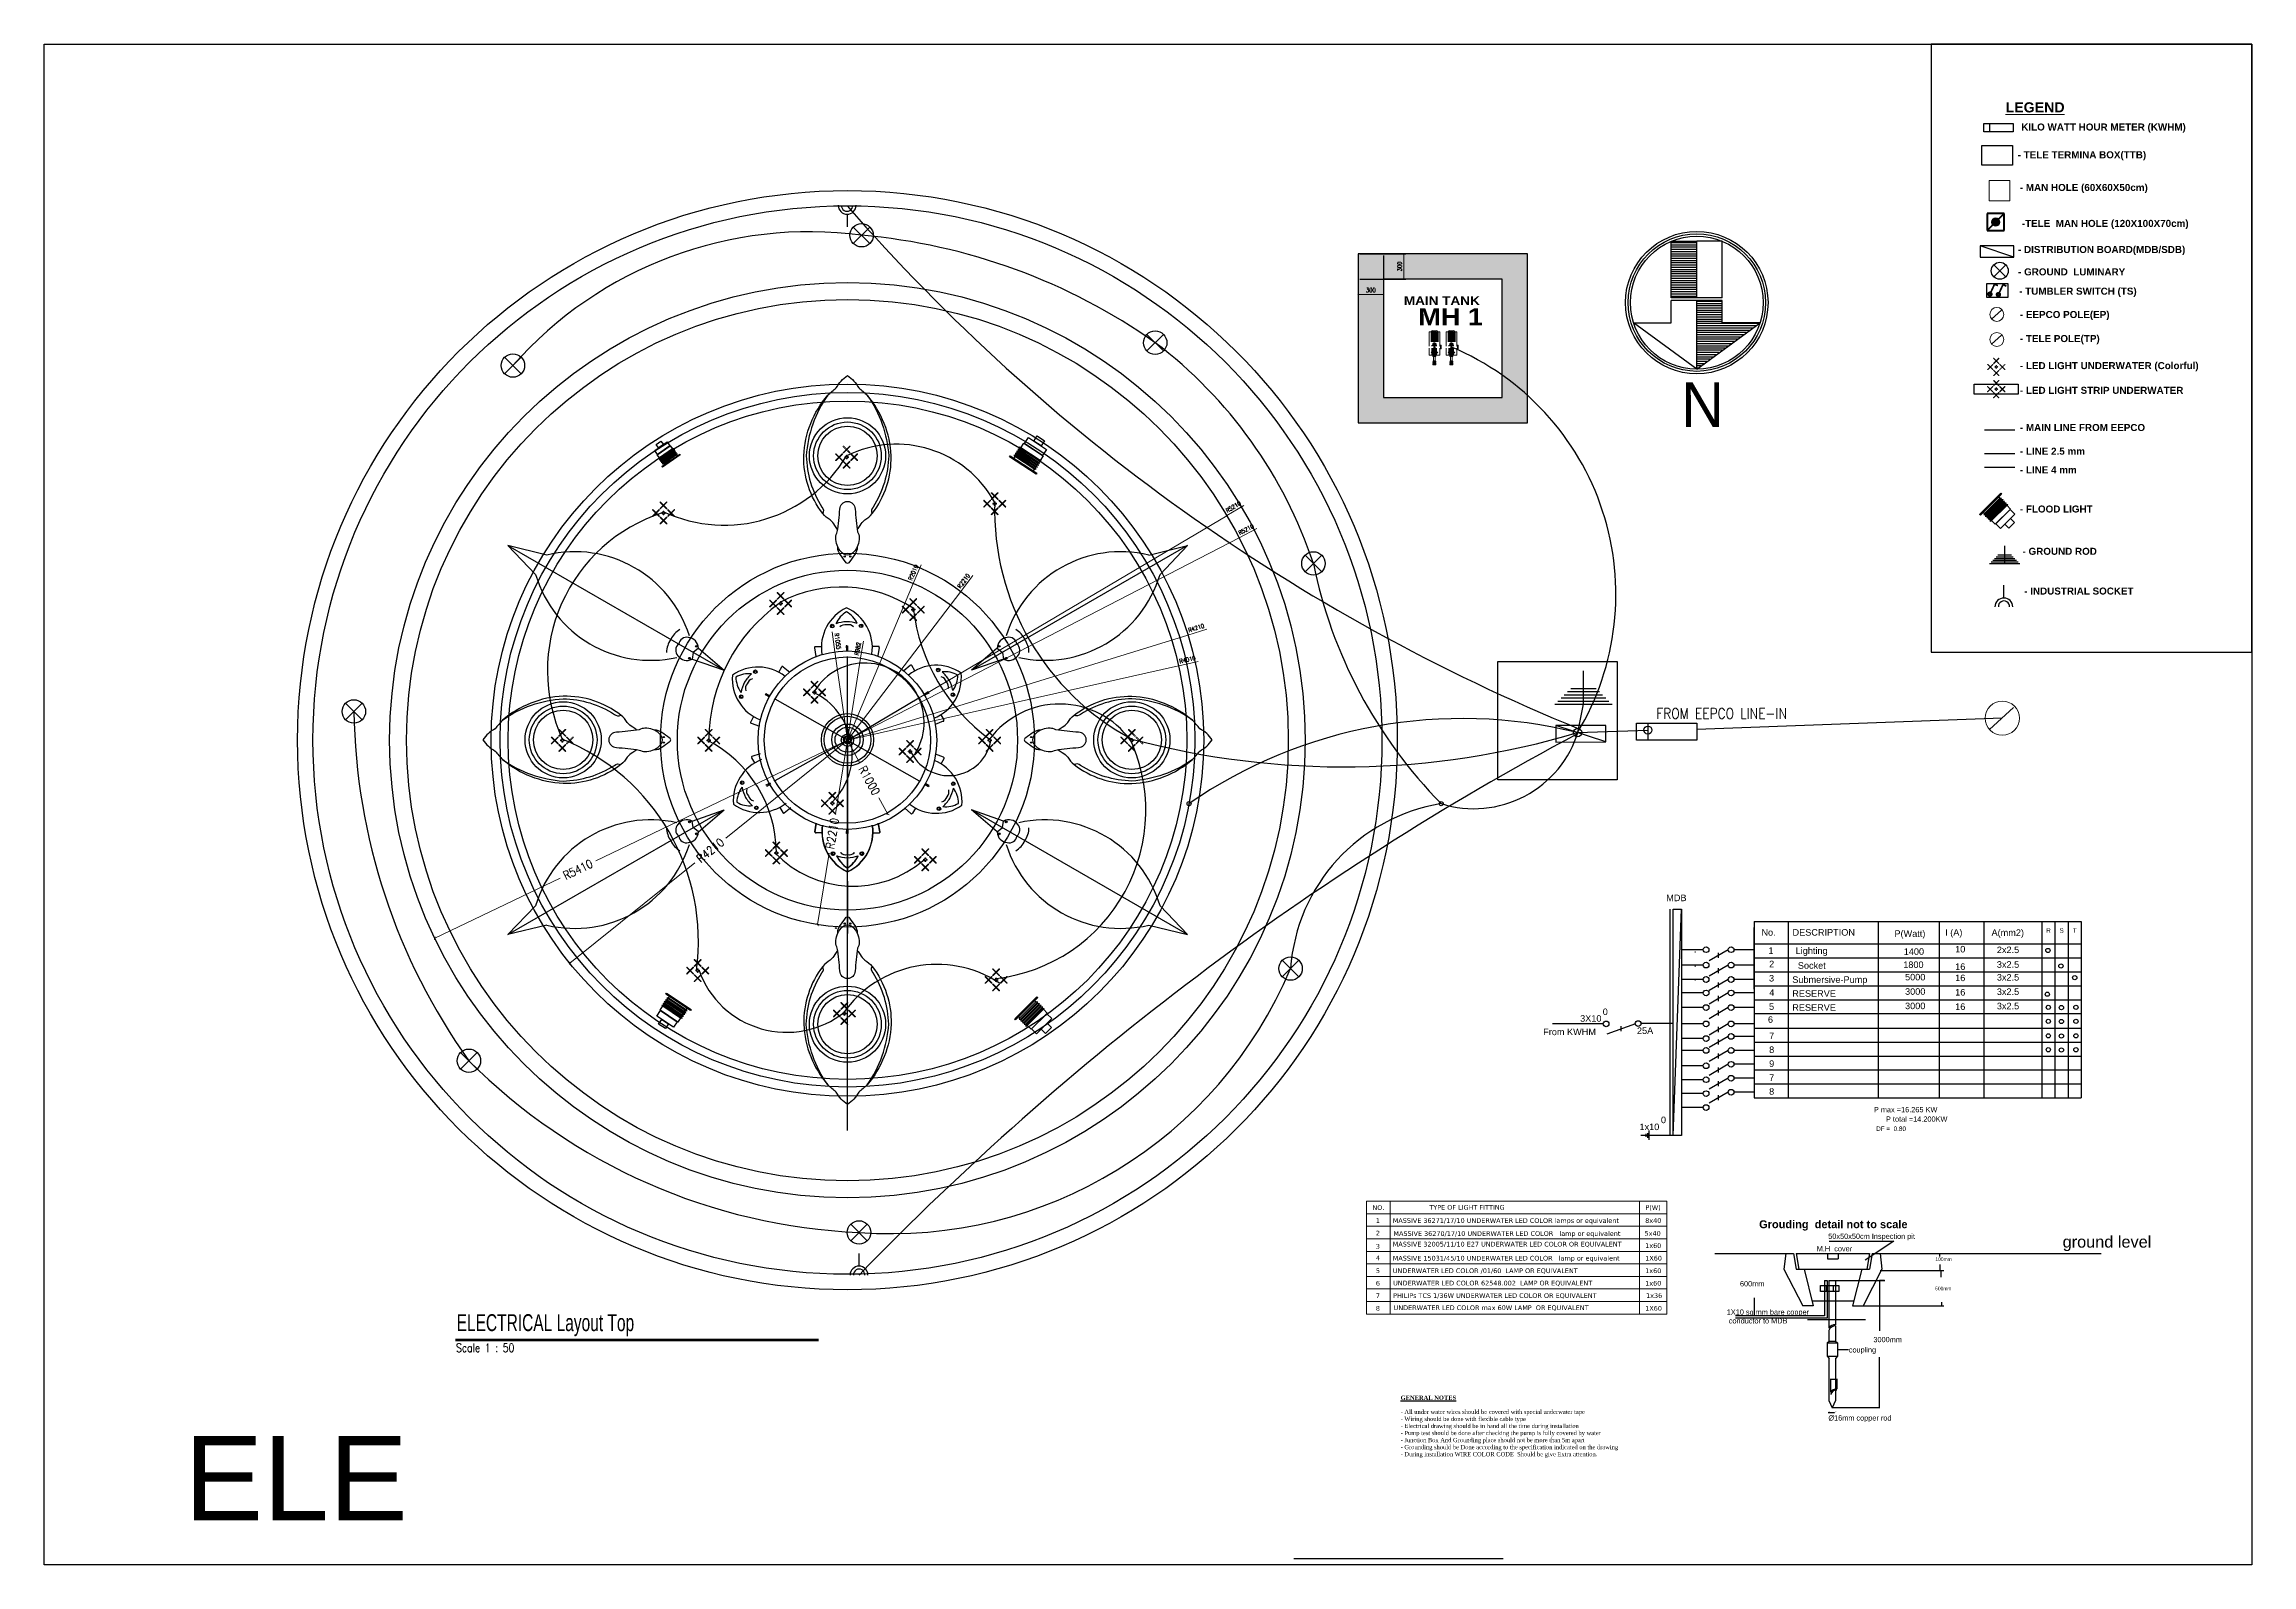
# Model space of a CAD drawing. Header units: millimetres. Extents: x -73920 to 111210, y -48963 to 87920.
# Drawn here: x -73920 to -47830, y 47069 to 65049 of the extents above; entities that cross this region are included whole.
import ezdxf
from ezdxf.lldxf.tags import DXFTag

# ---------------------------------------------------------------- set-up
doc = ezdxf.new("R2010")
doc.units = ezdxf.units.MM
doc.header["$LTSCALE"] = 100
doc.header["$MEASUREMENT"] = 0
doc.linetypes.add('DOT2', pattern=[0.125, 0, -0.125])
doc.linetypes.add('PVC_LINE', pattern=[6, 3, -1, 1, -1])
for name, color, linetype, lineweight in [('A-DIM', 76, 'Continuous', 0), ('bloke', 210, 'Continuous', 20), ('delivery pipe', 150, 'Continuous', 20), ('dime', 9, 'Continuous', 20), ('EL_DistributionBoard', 4, 'Continuous', 25), ('EL_LIG', 1, 'Continuous', 70), ('EL_MH', 94, 'PVC_LINE', 40), ('EL_Power', 1, 'SOCKET_LINE', 30), ('EL_Trafo', 3, 'Continuous', 5), ('fire hydrant', 1, 'F', 15), ('fur', 33, 'Continuous', 5), ('pampe', 20, 'Continuous', 25), ('suction pipe', 4, 'Continuous', 20), ('tele', 50, 'Tele ---- Tele ---- Tele ---- Tele ----', 20)]:
    doc.layers.add(name, color=color, linetype=linetype, lineweight=lineweight)
for name, color, linetype in [('A-HATCH', 251, 'Continuous'), ('A3-DIM-INT', 3, 'Continuous'), ('dwgmodels.com', 250, 'Continuous'), ('E-LIGHT', 6, 'Continuous'), ('ELEKTRO', 2, 'Continuous'), ('ELEWIRING', 6, 'Continuous'), ('elfitting', 6, 'Continuous'), ('LANDSCAPE', 41, 'Continuous'), ('offset', 7, 'Continuous'), ('PLANTA', 7, 'Continuous'), ('TEX', 4, 'Continuous'), ('text', 5, 'Continuous'), ('water', 150, 'DOT2'), ('WIRE1', 2, 'Continuous')]:
    doc.layers.add(name, color=color, linetype=linetype)
doc.styles.add('50', font='arial.ttf', dxfattribs={"height": 150})
doc.styles.add('ARIAL', font='')
doc.styles.add('BOLDTEXT4', font='times.ttf')
doc.styles.add('DIM25', font='simplex.shx', dxfattribs={"width": 0.85, "height": 50})
doc.styles.add('DIM50', font='simplex.shx', dxfattribs={"width": 0.85, "height": 100})
doc.styles.add('FITTING', font='verdana.ttf')
doc.styles.add('GENERATED_STYLE_2', font='arialbd.ttf')
doc.styles.add('GOTHICE', font='Gothice')
doc.styles.add('Roman', font='romans__.ttf')
doc.styles.add('STYLE1', font='arial.ttf', dxfattribs={"height": 0.3})
doc.styles.add('W-100', font='SIMPLEX.SHX', dxfattribs={"width": 0.8, "height": 100})
doc.styles.get('ARIAL').set_extended_font_data('Arial Black')
tags = doc.linetypes.add('DASHED2', pattern=[0.375, 0.25, -0.125]).pattern_tags.tags
tags[6:7] = [DXFTag(74, 4), DXFTag(75, 0), DXFTag(340, '0'), DXFTag(46, 1.0), DXFTag(50, 0.0), DXFTag(44, 0.0), DXFTag(45, 0.0)]
tags[4:5] = [DXFTag(74, 4), DXFTag(75, 0), DXFTag(340, '0'), DXFTag(46, 1.0), DXFTag(50, 0.0), DXFTag(44, 0.0), DXFTag(45, 0.0)]
tags = doc.linetypes.add('F', pattern='A,102.015415,-4.334461,["FH",STYLE1,S=2,R=0,X=0,Y=-9.07708],-39.377244,103.938065', length=249.665185).pattern_tags.tags
tags[6] = DXFTag(74, 10)
doc.linetypes.add('SOCKET_LINE', pattern='A,0.5,-0.2,["S",Standard,S=0.1,R=0,X=-0.1,Y=-0.05],-0.25', length=0.95)
doc.linetypes.add('Tele ---- Tele ---- Tele ---- Tele ----', pattern='A,0.5,-0.2,["Tele",Standard,S=0.1,R=0,X=-0.1,Y=-0.05],-0.2', length=0.9)
doc.dimstyles.new('DIM25', dxfattribs={"dimtxt": 500, "dimasz": 1, "dimexe": 25, "dimexo": 20, "dimgap": 25, "dimtad": 1, "dimdec": 0, "dimzin": 0, "dimdsep": 46, "dimtxsty": 'DIM25', "dimblk": 'Tick', "dimcen": 0.09, "dimdle": 25, "dimclrd": 256, "dimclre": 256, "dimclrt": 1, "dimadec": 0, "dimazin": 0, "dimtfac": 1, "dimtdec": 0, "dimtix": 1, "dimtmove": 2, "dimatfit": 3, "dimldrblk": 'Tick', "dimfxl": 1, "dimtolj": 1, "dimtzin": 0, "dimlwd": 5, "dimarcsym": 0})
doc.dimstyles.new('DIM50', dxfattribs={"dimtxt": 50, "dimasz": 2, "dimexe": 25, "dimexo": 20, "dimgap": 50, "dimtad": 1, "dimdec": 0, "dimzin": 0, "dimdsep": 46, "dimtxsty": 'DIM50', "dimblk": 'Tick', "dimcen": 0.09, "dimdle": 25, "dimclrd": 256, "dimclre": 256, "dimclrt": 1, "dimadec": 0, "dimazin": 0, "dimtfac": 1, "dimtdec": 0, "dimtix": 1, "dimtmove": 2, "dimatfit": 3, "dimldrblk": 'Tick', "dimfxl": 1, "dimtolj": 1, "dimtzin": 0, "dimlwd": 5, "dimarcsym": 0})

msp = doc.modelspace()

# ---------------------------------------------------------------- texts
at = {"layer": 'A3-DIM-INT', "color": 3, "linetype": 'Continuous', "style": 'STYLE1'}
for s, height, p in [('MDB', 77.233642491, (-54750.79140231, 54916.27733571)), ('No.', 77.233642491, (-53626.07517845, 54508.70443629)), ('DESCRIPTION', 77.2336424913, (-53258.3865673, 54508.70443629)), ('P(Watt)', 77.233642491, (-52054.2340098, 54494.27386215)), ('I (A)', 77.233642491, (-51454.95704969, 54507.61052196)), ('A(mm2)', 77.233642491, (-50906.78149378, 54505.74385641)), ('R', 53.63447395, (-50260.78695078, 54542.60167368)), ('S', 53.63447395, (-50103.67301214, 54542.60167368)), ('T', 53.63447395, (-49946.5590735, 54542.60167368)), ('1', 77.23364249, (-53543.42994057, 54292.91870152)), ('Lighting', 77.233642491, (-53221.54814738, 54292.08563203)), ('1400', 77.233642491, (-51944.37894282, 54281.24337834)), ('10', 77.233642491, (-51336.52087311, 54310.0148189)), ('2x2.5', 77.233642491, (-50843.93870912, 54302.2547796)), ('3', 77.23364249, (-53536.21233615, 53966.66976651)), ('2', 77.23364249, (-53534.84257077, 54135.22332498)), ('Submersive-Pump', 77.2336424913, (-53261.41648122, 53950.33017562)), ('Socket', 77.233642491, (-53195.59415522, 54116.65097372)), ('1800', 77.233642491, (-51950.01647208, 54125.98686582)), ('5000', 77.233642491, (-51928.71975772, 53979.46955194)), ('16', 77.233642491, (-51336.52087311, 54103.54949644)), ('16', 77.233642491, (-51336.52087311, 53970.68380554)), ('3x2.5', 77.233642491, (-50843.93870912, 54128.88979654)), ('3x2.5', 77.233642491, (-50843.93870912, 53977.70844825)), ('4', 77.23364249, (-53533.05133972, 53797.9183506)), ('RESERVE', 77.233642491, (-53261.41648122, 53785.62056842)), ('3000', 77.233642491, (-51928.71975772, 53809.46955194)), ('16', 77.233642491, (-51336.52087311, 53800.68380554)), ('3x2.5', 77.233642491, (-50843.93870912, 53807.70844825)), ('3X10', 77.233642491, (-55768.72170042, 53491.20223539, 2.57445475)), ('0', 77.23364249, (-55501.71534002, 53569.7110538)), ('6', 77.23364249, (-53549.35658002, 53478.29126315)), ('5', 77.23364249, (-53536.15914775, 53631.72601878)), ('RESERVE', 77.233642491, (-53261.41648122, 53620.91096123)), ('3000', 77.233642491, (-51928.71975772, 53639.46955194)), ('16', 77.233642491, (-51336.52087311, 53630.68380554)), ('3x2.5', 77.233642491, (-50843.93870912, 53637.70844825)), (' From KWHM', 77.233642491, (-56234.99528194, 53332.00927992)), ('25A', 77.233642491, (-55096.95738682, 53346.54281375, 2.57445475)), ('7', 77.23364249, (-53534.84257077, 53286.04562148)), ('8', 77.23364249, (-53534.84257077, 53121.33601429)), ('9', 77.23364249, (-53534.84257077, 52956.62640709)), ('8', 77.23364249, (-53534.84257077, 52627.20719531)), ('7', 77.23364249, (-53534.84257077, 52791.91680251)), ('P max =16.265 KW', 62.1084672, (-52296.69720425, 52420.37083754)), ('1x10', 77.233642491, (-55067.05953373, 52209.26524779, 2922.65705099)), ('0', 77.23364249, (-54813.6464545, 52291.35283437)), ('DF =  0.80  ', 53.6344739523, (-52269.72762157, 52199.02362898, -0.28246644)), ('P total =14.200KW', 62.1084672, (-52153.93865641, 52308.84294021))]:
    msp.add_text(s, height=height, dxfattribs=at).set_placement(p)
at = {"layer": 'EL_LIG', "lineweight": 5, "style": 'FITTING'}
msp.add_text(' UNDERWATER LED COLOR max 60W LAMP  OR EQUIVALENT  ', height=55.589317875, dxfattribs=at).set_placement((-57997.36848289, 50081.58036773))
at = {"layer": 'EL_LIG', "lineweight": 5, "attachment_point": 1, "style": 'FITTING'}
for s, insert, char_height, width in [('NO.', (-58223.18278463, 51321.81549673), 55.589317875, 178.3005135113), ('1', (-58182.72825747, 51167.64723453), 55.58931787, 1540.5573804435), ('MASSIVE 36271/17/10 UNDERWATER LED COLOR lamps or equivalent', (-57983.12234343, 51167.64723453), 55.589317875, 2904.0288137797), ('TYPE OF LIGHT FITTING', (-57550.92497173, 51324.19350836), 55.589317875, 1115.3648271893), ('8x40', (-54999.57798172, 51167.64723453), 55.589317875, 1345.261492575), ('P(W)', (-54997.23840796, 51321.81549673), 55.589317875, 178.3005135113), ('2', (-58182.72825747, 51019.40905353), 55.58931787, 1540.5573804435), ('MASSIVE 32005/11/10 E27 UNDERWATER LED COLOR OR EQUIVALENT', (-57983.12234343, 50888.82631437), 55.589317875, 2846.0381504991), ('MASSIVE 36270/17/10 UNDERWATER LED COLOR   lamp or equivalent', (-57974.75444566, 51014.03994062), 55.589317875, 2879.7064492682), ('5x40', (-55006.80463228, 51016.36908859), 55.589317875, 1345.261492575), ('4', (-58182.72825747, 50726.38760595), 55.58931787, 1540.5573804435), ('3', (-58182.72825747, 50863.54249737), 55.58931787, 1540.5573804435), ('MASSIVE 15031/45/10 UNDERWATER LED COLOR   lamp or equivalent', (-57983.12234343, 50722.93269153), 55.589317875, 2848.6175951353), ('1x60', (-54999.57798172, 50871.17087252), 55.589317875, 1345.261492575), ('1X60', (-54999.57798172, 50722.93269153), 55.589317875, 1345.261492575), ('6', (-58182.72825747, 50426.45632953), 55.58931787, 1541.6770824), ('5', (-58182.72825747, 50574.69451053), 55.58931787, 1541.6770824), ('UNDERWATER LED COLOR /01/60  LAMP OR EQUIVALENT', (-57983.12234343, 50574.69451052), 55.589317875, 2345.869214325), ('UNDERWATER LED COLOR 62548.002  LAMP OR EQUIVALENT', (-57979.18399596, 50428.86190571), 55.589317875, 2738.5665462308), ('1x60', (-54999.57798172, 50574.69451052), 55.589317875, 1344.5970149287), ('1x60', (-54999.57798172, 50426.45632952), 55.589317875, 1344.5970149287), ('8', (-58182.72825748, 50129.97996753), 55.58931787, 1540.5573804435), ('7', (-58182.72825747, 50278.21814853), 55.58931787, 1541.6770824), ('PHILIPs TCS 1/36W UNDERWATER LED COLOR OR EQUIVALENT', (-57979.30620017, 50280.79205031), 55.589317875, 2750.3250186878), ('1X60', (-54999.57798172, 50129.97996753), 55.589317875, 1345.261492575), ('1x36', (-54989.35221019, 50280.33993816), 55.589317875, 2750.3250186878)]:
    msp.add_mtext(s, dxfattribs=dict(at, insert=insert, char_height=char_height, width=width))
at = {"layer": 'ELEWIRING', "ltscale": 0.5, "attachment_point": 1}
for s, insert, char_height, width in [('\\fArial|b1|i0|c0|p34;\\C30;Grouding  detail not to scale', (-53653.13239987, 51142.89895102, 2844.96308436), 92.9825136163, 2253.2762466362), ('\\fArial|b0|i0|c0|p34;\\C30;50x50x50cm Inspection pit', (-52836.49326764, 50985.26414437, 2844.96308436), 61.9883424109, 2253.2762466362), ('\\fArial|b0|i0|c0|p34;\\C30;ground level', (-50066.49530939, 50958.13925446, 2844.96308436), 137.7518720242, 5007.2805480804), ('\\fArial|b0|i0|c0|p34;\\C30;M.H  cover', (-52972.79180718, 50838.26966248, 2844.96308436), 61.9883424109, 2253.2762466362), ('{\\fArial|b0|i0|c0|p34;\\C30;100mm}', (-51570.52655877, 50703.93096156, 2844.96308436), 41.3255616073, 794.0472789813), ('{\\fArial|b0|i0|c0|p34;\\C30;600mm}', (-53879.79915308, 50423.93443717, 2844.96308436), 61.9883424109, 1191.070918472), ('{\\fArial|b0|i0|c0|p34;\\C30;500mm}', (-51572.79209482, 50357.23270093, 2844.96308436), 41.3255616073, 794.0472789813), ('{\\fArial|b0|i0|c0|p34;\\C30;1X10 sq mm bare copper\\P conductor to MDB}', (-54035.93011499, 50088.78969294, 2844.96308436), 61.9883424109, 1874.286959737), ('\\fArial|b0|i0|c0|p34;\\C30;coupling', (-52593.35096516, 49642.17697514, 2844.96308436), 61.9883424109, 732.0336630239), ('{\\fArial|b0|i0|c0|p34;\\C30;3000mm}', (-52303.02081476, 49763.84563128, 2844.96308436), 61.9883424109, 1191.070918472), ('\\fArial|b0|i0|c0|p34;\\C30;%%c16mm copper rod', (-52834.92871809, 48837.24557618, 2844.96308436), 61.9883424109, 1191.070918472)]:
    msp.add_mtext(s, dxfattribs=dict(at, insert=insert, char_height=char_height, width=width))
at = {"layer": 'fur', "linetype": 'Continuous', "insert": (-50740.88802598, 64361.86857703, 688.05545656), "char_height": 119.8727376919, "width": 617544.4119830834, "attachment_point": 1, "style": 'Roman'}
msp.add_mtext('{\\fArial|b1|i0|c0|p34;\\LLEGEND}', dxfattribs=at)
at = {"layer": 'TEX', "char_height": 83.2449567305, "width": 2774.0388667449, "attachment_point": 4, "style": 'GENERATED_STYLE_2'}
for s, insert in [('KILO WATT HOUR METER (KWHM)', (-50555.1148055, 64056.7567609, 1896.64205624)), ('- TELE TERMINA BOX(TTB)', (-50597.56056315, 63728.27712713, 1896.64205624)), ('- MAN HOLE (60X60X50cm)', (-50572.11413541, 63342.17958719, 1896.64205624)), ('-TELE  MAN HOLE (120X100X70cm)', (-50548.52479901, 62917.32279961, 1896.64205624)), ('- DISTRIBUTION BOARD(MDB/SDB)', (-50593.66503857, 62608.48995705, 1896.64205624))]:
    msp.add_mtext(s, dxfattribs=dict(at, insert=insert))
at = {"layer": 'TEX', "linetype": 'Continuous', "char_height": 83.2449567305, "width": 2774.0388667449, "attachment_point": 4, "style": 'GENERATED_STYLE_2'}
for s, insert in [('- GROUND  LUMINARY', (-50593.06538011, 62356.25146821, 1896.64205624)), ('- TUMBLER SWITCH (TS)', (-50579.95365071, 62115.62760162, 1896.64205624)), ('- EEPCO POLE(EP)', (-50571.37533788, 61839.92511813, 1896.64205624)), ('- TELE POLE(TP)', (-50571.37533788, 61555.60294711, 1896.64205624)), ('- LED LIGHT UNDERWATER (Colorful)', (-50571.37533788, 61235.60294711, 1896.64205624)), ('- LED LIGHT STRIP UNDERWATER', (-50571.37533788, 60955.60294711, 1896.64205624)), ('- MAIN LINE FROM EEPCO', (-50571.37533788, 60515.60294711, 1896.64205624)), ('- LINE 2.5 mm', (-50571.37533788, 60235.60294711, 1896.64205624)), ('- LINE 4 mm', (-50571.37533788, 60015.60294711, 1896.64205624)), ('- FLOOD LIGHT', (-50571.37533788, 59552.24354868, 1896.64205624)), ('- GROUND ROD', (-50540.47087204, 59052.24354868, 1896.64205624)), ('- INDUSTRIAL SOCKET', (-50520.47087204, 58582.24354868, 1896.64205624))]:
    msp.add_mtext(s, dxfattribs=dict(at, insert=insert))
at = {"layer": 'text', "color": 4, "attachment_point": 7, "style": 'W-100'}
for s, insert, char_height in [('{\\fArial Narrow|b0|i0|c0|p34;ELECTRICAL Layout Top}', (-69045.99604704, 49772.70563376), 200.0000274453), ('{\\Fromans|c0;Scale 1 : 50}', (-69052.44683668, 49585.64206421), 100.0000137227)]:
    msp.add_mtext(s, dxfattribs=dict(at, insert=insert, char_height=char_height))
at = {"layer": 'water', "color": 4, "linetype": 'ByBlock', "lineweight": 25, "attachment_point": 1, "style": 'ARIAL'}
for s, insert, char_height in [('MAIN TANK', (-57851.6823769, 62066.36256413), 100), ('MH 1', (-57681.6823769, 61926.36256413), 200)]:
    msp.add_mtext_dynamic_manual_height_columns(s, width=1400, gutter_width=250, heights=[0], dxfattribs=dict(at, insert=insert, char_height=char_height))
at = {"layer": 'water', "color": 2, "linetype": 'ByBlock', "lineweight": 25, "insert": (-54868.43864021, 57196.32399238), "char_height": 124.2450309204, "attachment_point": 1, "style": 'DIM25'}
msp.add_mtext_dynamic_manual_height_columns('FROM EEPCO LINE-IN', width=3007.9677681629, gutter_width=250, heights=[0], dxfattribs=at)
at = {"layer": 'water', "color": 0, "linetype": 'ByBlock', "lineweight": 25, "insert": (-57890, 49070), "char_height": 50, "attachment_point": 1, "style": 'BOLDTEXT4'}
msp.add_mtext_dynamic_manual_height_columns('{\\fTimes New Roman|b1|i0|c0|p18;\\L\\C1;GENERAL NOTES\\P\\P\\fTimes New Roman|b0|i0|c0|p18;\\l- All under water wires should be covered with special underwater tape\\P- Wiring should be done with flexible cable type\\H1.8806x; \\H0.53173x;\\P- Electrical drawing should be in hand all the time during installation\\H1.5871x; \\H0.63008x;\\P- Pump test should be done after checking the pump is fully covered by water\\H1.6849x; \\H0.59349x;\\P- Junction Box And Grounding place should not be more than 5m apart\\H1.6523x; \\H0.60521x;\\P- Grounding should be Done according to the specification indicated on the drawing \\H1.6632x; \\H0.60125x;\\P- During installation WIRE COLOR CODE  Should be give Extra attention.\\H1.6596x; }', width=2951.4180655216, gutter_width=250, heights=[0], dxfattribs=at)
at = {"layer": 'water', "color": 1, "linetype": 'ByBlock', "lineweight": 25, "insert": (-72264.8179064, 48594.44319637), "char_height": 1000, "attachment_point": 1, "style": '50'}
msp.add_mtext_dynamic_manual_height_columns('ELE', width=600, gutter_width=250, heights=[0], dxfattribs=at)

# ---------------------------------------------------------------- blocks, each defined once
blk = doc.blocks.new('Tick')
at = {"const_width": 4}
blk.add_lwpolyline([(-7, -7), (7, 7)], dxfattribs=at)
blk = doc.blocks.new('*D284')
at = {"layer": 'A-DIM', "lineweight": 5, "transparency": 16777216}
for p, q in [((-64405, 56830), (-67402, 55392)), ((-69303, 54479), (-67824, 55189))]:
    blk.add_line(p, q, dxfattribs=at)
at = {"layer": 'DEFPOINTS', "color": 0, "lineweight": 25, "transparency": 16777216}
for p in [(-64427, 56820), (-69305, 54478)]:
    blk.add_point(p, dxfattribs=at)
at = {"layer": 'A-DIM', "lineweight": 5, "transparency": 16777216, "xscale": 2, "yscale": 2, "zscale": 2, "rotation": 205.6443982016791}
blk.add_blockref('Tick', (-69305, 54478), dxfattribs=at)
at = {"layer": 'A-DIM', "color": 1, "transparency": 16777216, "insert": (-67613, 55290), "char_height": 100, "attachment_point": 5, "rotation": 25.6444, "style": 'DIM50'}
blk.add_mtext('\\A1;R5410', dxfattribs=at)
blk = doc.blocks.new('*D285')
at = {"layer": 'A-DIM', "lineweight": 5, "transparency": 16777216}
for p, q in [((-64408, 56835), (-65866, 55663)), ((-67707, 54183), (-66231, 55370))]:
    blk.add_line(p, q, dxfattribs=at)
at = {"layer": 'DEFPOINTS', "color": 0, "lineweight": 25, "transparency": 16777216}
for p in [(-64427, 56820), (-67709, 54182)]:
    blk.add_point(p, dxfattribs=at)
at = {"layer": 'A-DIM', "lineweight": 5, "transparency": 16777216, "xscale": 2, "yscale": 2, "zscale": 2, "rotation": 218.7909745204203}
blk.add_blockref('Tick', (-67709, 54182), dxfattribs=at)
at = {"layer": 'A-DIM', "color": 1, "transparency": 16777216, "insert": (-66048, 55517), "char_height": 100, "attachment_point": 5, "rotation": 38.791, "style": 'DIM50'}
blk.add_mtext('\\A1;R4210', dxfattribs=at)
blk = doc.blocks.new('*D286')
at = {"layer": 'A-DIM', "lineweight": 5, "transparency": 16777216}
for p, q in [((-64423, 56844), (-64569, 55947)), ((-64781, 54640), (-64644, 55485))]:
    blk.add_line(p, q, dxfattribs=at)
at = {"layer": 'DEFPOINTS', "color": 0, "lineweight": 25, "transparency": 16777216}
for p in [(-64427, 56820), (-64781, 54638)]:
    blk.add_point(p, dxfattribs=at)
at = {"layer": 'A-DIM', "lineweight": 5, "transparency": 16777216, "xscale": 2, "yscale": 2, "zscale": 2, "rotation": 260.7859781665858}
blk.add_blockref('Tick', (-64781, 54638), dxfattribs=at)
at = {"layer": 'A-DIM', "color": 1, "transparency": 16777216, "insert": (-64606, 55716), "char_height": 100, "attachment_point": 5, "rotation": 80.786, "style": 'DIM50'}
blk.add_mtext('\\A1;R2210', dxfattribs=at)
blk = doc.blocks.new('*D287')
at = {"layer": 'A-DIM', "lineweight": 5, "transparency": 16777216}
for p, q in [((-64439, 56842), (-64280, 56549)), ((-63950, 55943), (-64056, 56137))]:
    blk.add_line(p, q, dxfattribs=at)
at = {"layer": 'DEFPOINTS', "color": 0, "lineweight": 25, "transparency": 16777216}
for p in [(-64427, 56820), (-63949, 55941)]:
    blk.add_point(p, dxfattribs=at)
at = {"layer": 'A-DIM', "lineweight": 5, "transparency": 16777216, "xscale": 2, "yscale": 2, "zscale": 2, "rotation": 298.5544709218599}
blk.add_blockref('Tick', (-63949, 55941), dxfattribs=at)
at = {"layer": 'A-DIM', "color": 1, "transparency": 16777216, "insert": (-64168, 56343), "char_height": 100, "attachment_point": 5, "rotation": 298.5545, "style": 'DIM50'}
blk.add_mtext('\\A1;R1000', dxfattribs=at)
blk = doc.blocks.new('*D275')
at = {"layer": 'A-HATCH', "lineweight": 5, "transparency": 16777216}
for p, q in [((-64428, 56881), (-64429, 56881)), ((-64426, 56881), (-64425, 56881))]:
    blk.add_line(p, q, dxfattribs=at)
at = {"layer": 'A-HATCH', "lineweight": -2, "transparency": 16777216}
blk.add_line((-64427, 56848), (-64427, 56906), dxfattribs=at)
blk.add_line((-64427, 56848), (-64427, 56906), dxfattribs=at)
at = {"layer": 'DEFPOINTS', "color": 0, "lineweight": 25, "transparency": 16777216}
for p in [(-64427, 56881), (-64427, 56828), (-64427, 56828)]:
    blk.add_point(p, dxfattribs=at)
at = {"layer": 'A-HATCH', "lineweight": 5, "transparency": 16777216}
blk.add_blockref('Tick', (-64427, 56881), dxfattribs=at)
at = {"layer": 'A-HATCH', "lineweight": 5, "transparency": 16777216, "rotation": 180}
blk.add_blockref('Tick', (-64427, 56881), dxfattribs=at)
at = {"layer": 'A-HATCH', "color": 1, "transparency": 16777216, "insert": (-64427, 56931), "char_height": 50, "attachment_point": 5, "style": 'DIM25'}
blk.add_mtext('\\A1;0', dxfattribs=at)
blk = doc.blocks.new('*D276')
at = {"layer": 'DEFPOINTS', "color": 0, "linetype": 'ByBlock', "lineweight": 25, "transparency": 16777216}
for p in [(-63087, 58577), (-64427, 56820)]:
    blk.add_point(p, dxfattribs=at)
at = {"layer": 'water', "linetype": 'ByBlock', "lineweight": 5, "transparency": 16777216}
for p, q in [((-62944, 58765), (-63086, 58578)), ((-64427, 56820), (-63087, 58577))]:
    blk.add_line(p, q, dxfattribs=at)
at = {"layer": 'water', "linetype": 'ByBlock', "lineweight": 5, "transparency": 16777216, "rotation": 232.6674385913243}
blk.add_blockref('Tick', (-63087, 58577), dxfattribs=at)
at = {"layer": 'water', "color": 1, "linetype": 'ByBlock', "lineweight": 25, "transparency": 16777216, "insert": (-63054, 58702), "char_height": 50, "attachment_point": 5, "rotation": 52.6674, "style": 'DIM25'}
blk.add_mtext('\\A1;R2210', dxfattribs=at)
blk = doc.blocks.new('*D277')
at = {"layer": 'DEFPOINTS', "color": 0, "linetype": 'ByBlock', "lineweight": 25, "transparency": 16777216}
for p in [(-63649, 58673), (-64427, 56820)]:
    blk.add_point(p, dxfattribs=at)
at = {"layer": 'water', "linetype": 'ByBlock', "lineweight": 5, "transparency": 16777216}
for p, q in [((-63558, 58891), (-63649, 58674)), ((-64427, 56820), (-63649, 58673))]:
    blk.add_line(p, q, dxfattribs=at)
at = {"layer": 'water', "linetype": 'ByBlock', "lineweight": 5, "transparency": 16777216, "rotation": 247.2335997851395}
blk.add_blockref('Tick', (-63649, 58673), dxfattribs=at)
at = {"layer": 'water', "color": 1, "linetype": 'ByBlock', "lineweight": 25, "transparency": 16777216, "insert": (-63649, 58802), "char_height": 50, "attachment_point": 5, "rotation": 67.2336, "style": 'DIM25'}
blk.add_mtext('\\A1;R2010', dxfattribs=at)
blk = doc.blocks.new('*D278')
at = {"layer": 'DEFPOINTS', "color": 0, "linetype": 'ByBlock', "lineweight": 25, "transparency": 16777216}
for p in [(-60514, 57697), (-64427, 56820)]:
    blk.add_point(p, dxfattribs=at)
at = {"layer": 'water', "linetype": 'ByBlock', "lineweight": 5, "transparency": 16777216}
for p, q in [((-64427, 56820), (-60514, 57697)), ((-60284, 57749), (-60513, 57697))]:
    blk.add_line(p, q, dxfattribs=at)
at = {"layer": 'water', "linetype": 'ByBlock', "lineweight": 5, "transparency": 16777216, "rotation": 192.6403842449951}
blk.add_blockref('Tick', (-60514, 57697), dxfattribs=at)
at = {"layer": 'water', "color": 1, "linetype": 'ByBlock', "lineweight": 25, "transparency": 16777216, "insert": (-60409, 57772), "char_height": 50, "attachment_point": 5, "rotation": 12.6404, "style": 'DIM25'}
blk.add_mtext('\\A1;R4010', dxfattribs=at)
blk = doc.blocks.new('*D279')
at = {"layer": 'DEFPOINTS', "color": 0, "linetype": 'ByBlock', "lineweight": 25, "transparency": 16777216}
for p in [(-60405, 58063), (-64427, 56820)]:
    blk.add_point(p, dxfattribs=at)
at = {"layer": 'water', "linetype": 'ByBlock', "lineweight": 5, "transparency": 16777216}
for p, q in [((-64427, 56820), (-60405, 58063)), ((-60179, 58133), (-60404, 58063))]:
    blk.add_line(p, q, dxfattribs=at)
at = {"layer": 'water', "linetype": 'ByBlock', "lineweight": 5, "transparency": 16777216, "rotation": 197.1788434607118}
blk.add_blockref('Tick', (-60405, 58063), dxfattribs=at)
at = {"layer": 'water', "color": 1, "linetype": 'ByBlock', "lineweight": 25, "transparency": 16777216, "insert": (-60306, 58146), "char_height": 50, "attachment_point": 5, "rotation": 17.1788, "style": 'DIM25'}
blk.add_mtext('\\A1;R4210', dxfattribs=at)
blk = doc.blocks.new('*D280')
at = {"layer": 'DEFPOINTS', "color": 0, "linetype": 'ByBlock', "lineweight": 25, "transparency": 16777216}
for p in [(-59799, 59212), (-64427, 56820)]:
    blk.add_point(p, dxfattribs=at)
at = {"layer": 'water', "linetype": 'ByBlock', "lineweight": 5, "transparency": 16777216}
for p, q in [((-59589, 59321), (-59798, 59213)), ((-64427, 56820), (-59799, 59212))]:
    blk.add_line(p, q, dxfattribs=at)
at = {"layer": 'water', "linetype": 'ByBlock', "lineweight": 5, "transparency": 16777216, "rotation": 207.3355566518452}
blk.add_blockref('Tick', (-59799, 59212), dxfattribs=at)
at = {"layer": 'water', "color": 1, "linetype": 'ByBlock', "lineweight": 25, "transparency": 16777216, "insert": (-59716, 59311), "char_height": 50, "attachment_point": 5, "rotation": 27.3356, "style": 'DIM25'}
blk.add_mtext('\\A1;R5210', dxfattribs=at)
blk = doc.blocks.new('*D281')
at = {"layer": 'DEFPOINTS', "color": 0, "linetype": 'ByBlock', "lineweight": 25, "transparency": 16777216}
for p in [(-59944, 59474), (-64427, 56820)]:
    blk.add_point(p, dxfattribs=at)
at = {"layer": 'water', "linetype": 'ByBlock', "lineweight": 5, "transparency": 16777216}
for p, q in [((-59741, 59594), (-59943, 59475)), ((-64427, 56820), (-59944, 59474))]:
    blk.add_line(p, q, dxfattribs=at)
at = {"layer": 'water', "linetype": 'ByBlock', "lineweight": 5, "transparency": 16777216, "rotation": 210.6283565757741}
blk.add_blockref('Tick', (-59944, 59474), dxfattribs=at)
at = {"layer": 'water', "color": 1, "linetype": 'ByBlock', "lineweight": 25, "transparency": 16777216, "insert": (-59867, 59578), "char_height": 50, "attachment_point": 5, "rotation": 30.6284, "style": 'DIM25'}
blk.add_mtext('\\A1;R5210', dxfattribs=at)
blk = doc.blocks.new('*D282')
at = {"layer": 'DEFPOINTS', "color": 0, "linetype": 'ByBlock', "lineweight": 25, "transparency": 16777216}
for p in [(-64272, 57791), (-64428, 56821)]:
    blk.add_point(p, dxfattribs=at)
at = {"layer": 'water', "linetype": 'ByBlock', "lineweight": 5, "transparency": 16777216}
for p, q in [((-64239, 57992), (-64272, 57792)), ((-64428, 56821), (-64272, 57791))]:
    blk.add_line(p, q, dxfattribs=at)
at = {"layer": 'water', "linetype": 'ByBlock', "lineweight": 5, "transparency": 16777216, "rotation": 260.8528147953809}
blk.add_blockref('Tick', (-64272, 57791), dxfattribs=at)
at = {"layer": 'water', "color": 1, "linetype": 'ByBlock', "lineweight": 25, "transparency": 16777216, "insert": (-64305, 57900), "char_height": 50, "attachment_point": 5, "rotation": 80.8528, "style": 'DIM25'}
blk.add_mtext('\\A1;R982', dxfattribs=at)
blk = doc.blocks.new('*D283')
at = {"layer": 'DEFPOINTS', "color": 0, "linetype": 'ByBlock', "lineweight": 25, "transparency": 16777216}
for p in [(-64575, 57865), (-64427, 56820)]:
    blk.add_point(p, dxfattribs=at)
at = {"layer": 'water', "linetype": 'ByBlock', "lineweight": 5, "transparency": 16777216}
for p, q in [((-64608, 58099), (-64575, 57866)), ((-64427, 56820), (-64575, 57865))]:
    blk.add_line(p, q, dxfattribs=at)
at = {"layer": 'water', "linetype": 'ByBlock', "lineweight": 5, "transparency": 16777216, "rotation": 278.0254930584754}
blk.add_blockref('Tick', (-64575, 57865), dxfattribs=at)
at = {"layer": 'water', "color": 1, "linetype": 'ByBlock', "lineweight": 25, "transparency": 16777216, "insert": (-64542, 57990), "char_height": 50, "attachment_point": 5, "rotation": 278.0255, "style": 'DIM25'}
blk.add_mtext('\\A1;R1055', dxfattribs=at)
blk = doc.blocks.new('EL_MH')
at = {"linetype": 'Continuous'}
blk.add_hatch(color=256, dxfattribs=at).paths.add_polyline_path([(-1.5, 0, 1), (1.5, 0, 1)])
blk.add_line((3, 3), (-3, -3), dxfattribs=at)
at = {"linetype": 'Continuous', "ltscale": 0.3}
for p, q in [((0, 3), (-3, 3)), ((-3, 3), (-3, 0)), ((-3, 0), (-3, -3)), ((3, 3), (0, 3)), ((3, 0), (3, 3)), ((3, -3), (3, 0)), ((-3, -3), (0, -3)), ((0, -3), (3, -3))]:
    blk.add_line(p, q, dxfattribs=at)
at = {"linetype": 'Continuous', "lineweight": 20}
blk.add_circle((0, 0), 1.5, dxfattribs=at)
blk = doc.blocks.new('_ArchTick')
at = {"color": 0, "const_width": 0.15}
blk.add_lwpolyline([(-0.5, -0.5), (0.5, 0.5)], dxfattribs=at)
blk = doc.blocks.new('1-A')
for points, const_width in [([(-0.129, 0.131), (0.111, 0.371, -1), (0.133, 0.35), (-0.107, 0.11, -1)], 0.03), ([(-0.129, 0.35), (0.111, 0.11, 1), (0.133, 0.131), (-0.107, 0.371, 1)], 0.03), ([(-0.022, 0, 1), (0.022, 0, 1)], 0.036)]:
    blk.add_lwpolyline(points, format="xyb", close=True, dxfattribs=dict(const_width=const_width))
blk = doc.blocks.new('dl')
at = {"layer": 'E-LIGHT', "linetype": 'DASHED2', "xscale": -1}
for p, rotation in [((-0.05, 0.028), 90), ((0, -0.022), 180)]:
    blk.add_blockref('1-A', p, dxfattribs=dict(at, rotation=rotation))
at = {"layer": 'E-LIGHT', "linetype": 'DASHED2'}
blk.add_blockref('1-A', (0, 0.078), dxfattribs=at)
at = {"layer": 'E-LIGHT', "linetype": 'DASHED2', "rotation": 270}
blk.add_blockref('1-A', (0.05, 0.028), dxfattribs=at)
blk = doc.blocks.new('*D292')
at = {"layer": 'DEFPOINTS', "color": 0, "linetype": 'ByBlock', "lineweight": 25, "transparency": 16777216}
for p in [(-58392, 62571), (-58392, 62271), (-57852, 62271)]:
    blk.add_point(p, dxfattribs=at)
at = {"layer": 'water', "linetype": 'ByBlock', "lineweight": -2, "transparency": 16777216}
for p, q in [((-58372, 62571), (-57827, 62571)), ((-58372, 62271), (-57827, 62271))]:
    blk.add_line(p, q, dxfattribs=at)
at = {"layer": 'water', "linetype": 'ByBlock', "lineweight": 5, "transparency": 16777216}
blk.add_line((-57852, 62570), (-57852, 62272), dxfattribs=at)
for p, rotation in [((-57852, 62571), 90), ((-57852, 62271), 270)]:
    blk.add_blockref('Tick', p, dxfattribs=dict(at, rotation=rotation))
at = {"layer": 'water', "color": 1, "linetype": 'ByBlock', "lineweight": 25, "transparency": 16777216, "insert": (-57902, 62421), "char_height": 50, "attachment_point": 5, "rotation": 90, "style": 'DIM25'}
blk.add_mtext('\\A1;300', dxfattribs=at)
blk = doc.blocks.new('*D291')
at = {"layer": 'DEFPOINTS', "color": 0, "linetype": 'ByBlock', "lineweight": 25, "transparency": 16777216}
for p in [(-58392, 62571), (-58092, 62571), (-58092, 62091)]:
    blk.add_point(p, dxfattribs=at)
at = {"layer": 'water', "linetype": 'ByBlock', "lineweight": -2, "transparency": 16777216}
for p, q in [((-58392, 62551), (-58392, 62066)), ((-58092, 62551), (-58092, 62066))]:
    blk.add_line(p, q, dxfattribs=at)
at = {"layer": 'water', "linetype": 'ByBlock', "lineweight": 5, "transparency": 16777216}
blk.add_line((-58391, 62091), (-58093, 62091), dxfattribs=at)
at = {"layer": 'water', "linetype": 'ByBlock', "lineweight": 5, "transparency": 16777216, "rotation": 180}
blk.add_blockref('Tick', (-58392, 62091), dxfattribs=at)
at = {"layer": 'water', "linetype": 'ByBlock', "lineweight": 5, "transparency": 16777216}
blk.add_blockref('Tick', (-58092, 62091), dxfattribs=at)
at = {"layer": 'water', "color": 1, "linetype": 'ByBlock', "lineweight": 25, "transparency": 16777216, "insert": (-58242, 62141), "char_height": 50, "attachment_point": 5, "style": 'DIM25'}
blk.add_mtext('\\A1;300', dxfattribs=at)
blk = doc.blocks.new('PMP')
for p, q in [((31196, -186856), (31196, -186812)), ((31416, -186856), (31416, -186812))]:
    blk.add_line(p, q)
at = {"layer": 'bloke', "linetype": 'ByBlock', "ltscale": 20}
blk.add_line((31416, -186834), (31196, -186834), dxfattribs=at)
for points in [[(31756, -186834), (30856, -186834)], [(31756, -186834), (30856, -186834)], [(30856, -187450), (30856, -186834), (31196, -186834)], [(31416, -186834), (31756, -186834), (31756, -187450)], [(31023, -188834), (30856, -188834), (30856, -187618)], [(31756, -187618), (31756, -188834), (31590, -188834)]]:
    blk.add_lwpolyline(points, dxfattribs=at)
at = {"layer": 'delivery pipe'}
for p, q in [((30726, -187684), (30726, -187384)), ((30786, -187384), (30726, -187384)), ((30786, -187684), (30726, -187684)), ((30756, -187684), (30756, -187384)), ((30786, -187684), (30786, -187384))]:
    blk.add_line(p, q, dxfattribs=at)
blk.add_circle((31306, -187534), 57.1, dxfattribs=at)
for start, end in [(45.73918, 134.26082), (225.73918, 314.26082)]:
    blk.add_arc((31306, -187534), 118, start, end, dxfattribs=at)
at = {"layer": 'dime', "linetype": 'Continuous', "ltscale": 20}
blk.add_line((30856, -187585), (30856, -187585), dxfattribs=at)
at = {"layer": 'pampe'}
for p, q in [((31590, -187085), (31023, -187085)), ((31121, -186884), (31492, -186884)), ((31121, -186884), (31121, -187450)), ((31121, -186984), (31492, -186984)), ((31121, -187084), (31492, -187084)), ((31121, -187184), (31492, -187184)), ((31465, -187015), (31148, -187015)), ((31196, -186856), (31416, -186856)), ((31249, -186884), (31249, -186856)), ((31363, -186884), (31363, -186856)), ((31492, -186884), (31492, -187450)), ((31023, -188838), (31023, -187978)), ((31590, -188794), (31023, -188794)), ((31050, -188794), (31050, -187978)), ((31080, -188794), (31080, -187978)), ((31110, -188794), (31110, -187978)), ((31121, -187284), (31492, -187284)), ((31121, -187384), (31492, -187384)), ((31121, -187618), (31121, -187684)), ((31492, -187684), (31121, -187684)), ((31140, -188794), (31140, -187978)), ((31465, -188908), (31148, -188908)), ((31465, -188908), (31148, -188908)), ((31170, -188794), (31170, -187978)), ((31180, -187839), (31180, -187739)), ((31433, -187739), (31180, -187739)), ((31433, -187839), (31180, -187839)), ((31200, -188794), (31200, -187978)), ((31230, -188794), (31230, -187978)), ((31260, -188794), (31260, -187978)), ((31276, -187684), (31276, -187739)), ((31276, -187839), (31276, -187908)), ((31290, -188794), (31290, -187978)), ((31320, -188794), (31320, -187978)), ((31336, -187684), (31336, -187739)), ((31336, -187839), (31336, -187908)), ((31350, -188794), (31350, -187978)), ((31380, -188794), (31380, -187978)), ((31410, -188794), (31410, -187978)), ((31433, -187839), (31433, -187739)), ((31440, -188794), (31440, -187978)), ((31470, -188794), (31470, -187978)), ((31492, -187618), (31492, -187684)), ((31500, -188794), (31500, -187978)), ((31530, -188794), (31530, -187978)), ((31560, -188794), (31560, -187978)), ((31590, -188838), (31590, -187978))]:
    blk.add_line(p, q, dxfattribs=at)
for centre, start, end in [((31182, -187223), 99.38527, 139.11238), ((31430, -187223), 40.88762, 80.61473), ((31182, -188700), 220.88762, 260.61473), ((31430, -188700), 279.38527, 319.11238)]:
    blk.add_arc(centre, 211, start, end, dxfattribs=at)
at = {"layer": 'suction pipe'}
for p, q in [((31431, -186025), (31181, -186025)), ((31181, -186073), (31181, -186025)), ((31233, -186049), (31181, -186049)), ((31208, -186073), (31181, -186073)), ((31208, -186225), (31181, -186225)), ((31181, -186273), (31181, -186225)), ((31233, -186249), (31181, -186249)), ((31431, -186273), (31181, -186273)), ((31431, -186725), (31181, -186725)), ((31181, -186773), (31181, -186725)), ((31431, -186749), (31181, -186749)), ((31431, -186773), (31181, -186773)), ((31196, -186812), (31416, -186812)), ((31198, -186322), (31198, -186273)), ((31414, -186322), (31198, -186322)), ((31227, -186081), (31284, -186138)), ((31284, -186159), (31227, -186217)), ((31376, -186355), (31228, -186355)), ((31236, -186225), (31236, -186073)), ((31236, -186725), (31236, -186355)), ((31239, -186070), (31296, -186127)), ((31296, -186171), (31239, -186228)), ((31240, -186773), (31246, -186812)), ((31371, -186073), (31242, -186073)), ((31371, -186225), (31242, -186225)), ((31335, -186049), (31278, -186049)), ((31335, -186249), (31278, -186249)), ((31316, -186139), (31296, -186139)), ((31296, -186159), (31296, -186139)), ((31316, -186159), (31296, -186159)), ((31316, -186159), (31316, -186139)), ((31374, -186070), (31317, -186127)), ((31317, -186171), (31374, -186228)), ((31385, -186081), (31328, -186138)), ((31328, -186159), (31385, -186217)), ((31373, -186773), (31367, -186812)), ((31376, -186225), (31376, -186073)), ((31376, -186725), (31376, -186355)), ((31431, -186049), (31380, -186049)), ((31431, -186249), (31380, -186249)), ((31431, -186073), (31404, -186073)), ((31431, -186225), (31404, -186225)), ((31414, -186322), (31414, -186273)), ((31431, -186073), (31431, -186025)), ((31431, -186273), (31431, -186225)), ((31431, -186773), (31431, -186725))]:
    blk.add_line(p, q, dxfattribs=at)
for radius in [124, 24.2]:
    blk.add_circle((31306, -186149), radius, dxfattribs=at)
for centre, radius, start, end in [((31232, -186322), 33.9, 180, 276.87184), ((31306, -186149), 104, 139.41173, 220.58827), ((31306, -186149), 104, 49.41173, 130.58827), ((31306, -186149), 104, 229.41173, 310.58827), ((31380, -186322), 33.9, 263.12816, 0), ((31306, -186149), 104, 319.41173, 40.58827)]:
    blk.add_arc(centre, radius, start, end, dxfattribs=at)
blk = doc.blocks.new('A$C491C4D06')
at = {"color": 0}
for p, q in [((21.6, 94.2), (46.5, 94.2)), ((21.6, 17.8), (21.6, 94.2)), ((46.5, 96.4), (66.2, 96.4)), ((46.5, 15.6), (46.5, 96.4)), ((46.5, 94.2), (46.5, 17.8)), ((65.9, 96.4), (66.2, 96.4)), ((66.2, 101.4), (70.1, 98.2)), ((66.2, 10.6), (66.2, 101.4)), ((66.2, 96.4), (66.2, 15.6)), ((70.1, 98.2), (70.1, 13.8)), ((70.1, 96.4), (74.5, 96.4)), ((74.5, 101.4), (78.4, 98.2)), ((74.5, 10.6), (74.5, 101.4)), ((78.4, 98.2), (78.4, 13.8)), ((78.4, 96.4), (82.8, 96.4)), ((82.8, 101.4), (86.8, 98.2)), ((82.8, 10.6), (82.8, 101.4)), ((86.8, 98.2), (86.8, 13.8)), ((86.8, 96.4), (91.2, 96.4)), ((91.2, 101.4), (95.1, 98.2)), ((91.2, 10.6), (91.2, 101.4)), ((95.1, 98.2), (95.1, 13.8)), ((95.1, 96.4), (99.5, 96.4)), ((99.5, 101.4), (103.4, 98.2)), ((99.5, 10.6), (99.5, 101.4)), ((103.4, 98.2), (103.4, 13.8)), ((103.4, 96.4), (110.1, 96.4)), ((110.1, 112), (114.3, 112)), ((110.1, 0), (110.1, 112)), ((114.3, 112), (114.3, 0)), ((0, 71.4), (21.6, 71.4)), ((0, 40.6), (0, 71.4)), ((21.6, 40.6), (0, 40.6)), ((21.6, 71.4), (21.6, 40.6)), ((46.5, 17.8), (21.6, 17.8)), ((66.2, 15.6), (46.5, 15.6)), ((65.9, 15.6), (66.2, 15.6)), ((70.1, 13.8), (66.2, 10.6)), ((70.1, 15.6), (74.5, 15.6)), ((78.4, 13.8), (74.5, 10.6)), ((78.4, 15.6), (82.8, 15.6)), ((86.8, 13.8), (82.8, 10.6)), ((86.8, 15.6), (91.2, 15.6)), ((95.1, 13.8), (91.2, 10.6)), ((95.1, 15.6), (99.5, 15.6)), ((103.4, 13.8), (99.5, 10.6)), ((103.4, 15.6), (110.1, 15.6)), ((114.3, 0), (110.1, 0))]:
    blk.add_line(p, q, dxfattribs=at)
blk = doc.blocks.new('double socket')
at = {"layer": 'ELEKTRO', "color": 0, "ltscale": 7}
blk.add_line((0, 175), (0, 0), dxfattribs=at)
at = {"layer": 'ELEKTRO', "color": 0, "ltscale": 50}
for centre, radius, start, end in [((0, 298), 123, 180, 0), ((-1, 292), 76.8, 176.1356, 3.8644)]:
    blk.add_arc(centre, radius, start, end, dxfattribs=at)
blk = doc.blocks.new('*X324')
at = {"color": 0}
for p, q in [((9.46, 19.88), (10.89, 19.88)), ((9.46, 19.75), (10.89, 19.75)), ((9.46, 19.62), (10.89, 19.62)), ((9.46, 19.5), (10.89, 19.5)), ((9.46, 19.38), (10.89, 19.38)), ((9.46, 19.25), (10.89, 19.25)), ((9.46, 19.12), (10.89, 19.12)), ((9.46, 19), (10.89, 19)), ((9.46, 18.88), (10.89, 18.88)), ((9.46, 18.75), (10.89, 18.75)), ((9.46, 18.62), (10.89, 18.62)), ((9.46, 18.5), (10.89, 18.5)), ((9.46, 18.38), (10.89, 18.38)), ((9.46, 18.25), (10.89, 18.25)), ((9.46, 18.12), (10.89, 18.12)), ((9.46, 18), (10.89, 18)), ((9.46, 17.88), (10.89, 17.88)), ((9.46, 17.75), (10.89, 17.75)), ((9.46, 17.62), (10.89, 17.62)), ((9.46, 17.5), (10.89, 17.5)), ((9.46, 17.38), (10.89, 17.38)), ((9.46, 17.25), (10.89, 17.25)), ((9.46, 17.12), (10.89, 17.12)), ((9.46, 17), (10.89, 17)), ((9.46, 16.88), (10.89, 16.88))]:
    blk.add_line(p, q, dxfattribs=at)
blk = doc.blocks.new('*X323')
at = {"color": 0}
for p, q in [((28.9, 23.62), (28.96, 23.62)), ((27.19, 22.38), (28.96, 22.38)), ((27.36, 22.5), (28.96, 22.5)), ((27.53, 22.62), (28.96, 22.62)), ((27.7, 22.75), (28.96, 22.75)), ((27.87, 22.88), (28.96, 22.88)), ((28.04, 23), (28.96, 23)), ((28.22, 23.12), (28.96, 23.12)), ((28.39, 23.25), (28.96, 23.25)), ((28.56, 23.38), (28.96, 23.38)), ((28.73, 23.5), (28.96, 23.5)), ((25.48, 21.12), (28.96, 21.12)), ((25.65, 21.25), (28.96, 21.25)), ((25.82, 21.38), (28.96, 21.38)), ((25.99, 21.5), (28.96, 21.5)), ((26.16, 21.62), (28.96, 21.62)), ((26.33, 21.75), (28.96, 21.75)), ((26.5, 21.88), (28.96, 21.88)), ((26.68, 22), (28.96, 22)), ((26.85, 22.12), (28.96, 22.12)), ((27.02, 22.25), (28.96, 22.25)), ((27.53, 21), (28.96, 21)), ((27.53, 20.88), (28.96, 20.88)), ((27.53, 20.75), (28.96, 20.75)), ((27.53, 20.62), (28.96, 20.62)), ((27.53, 20.5), (28.96, 20.5)), ((27.53, 20.38), (28.96, 20.38)), ((27.53, 20.25), (28.96, 20.25)), ((27.53, 20.12), (28.96, 20.12)), ((27.53, 20), (28.96, 20)), ((27.53, 19.88), (28.96, 19.88))]:
    blk.add_line(p, q, dxfattribs=at)
blk = doc.blocks.new('NORTE')
at = {"layer": 'PLANTA'}
for p, q in [((0, 3.73), (-3.55, 1.13)), ((0, 3.73), (0, -0.12)), ((0, 3.73), (3.55, 1.13)), ((-3.55, 1.13), (-1.43, 1.13)), ((-1.43, 1.13), (-1.43, -0.12)), ((1.43, 1.13), (1.43, -0.12)), ((3.55, 1.13), (1.43, 1.13)), ((-1.43, -0.12), (1.43, -0.12)), ((-1.43, -0.26), (1.43, -0.26)), ((-1.43, -0.26), (-1.43, -3.45)), ((0, -0.26), (0, -3.45)), ((1.43, -0.26), (1.43, -3.45)), ((-1.43, -3.45), (0, -3.45)), ((1.43, -3.45), (0, -3.45))]:
    blk.add_line(p, q, dxfattribs=at)
at = {"layer": 'PLANTA', "color": 2}
for radius in [4, 3.73]:
    blk.add_circle((0, 0), radius, dxfattribs=at)
at = {"layer": 'PLANTA', "color": 5}
blk.add_circle((0, 0), 3.86, dxfattribs=at)
at = {"layer": 'PLANTA', "color": 1}
for name, p in [('*X323', (-28.96, -19.94)), ('*X324', (-9.46, -20.23))]:
    blk.add_blockref(name, p, dxfattribs=at)
at = {"layer": 'PLANTA', "color": 6, "style": 'GOTHICE'}
blk.add_text('N', height=2.5, dxfattribs=at).set_placement((-1.53, 4.48))

# ---------------------------------------------------------------- dimensions: what is measured, and where the dimension line sits
at = {"layer": 'A-DIM', "color": 7}
for mpoint, picture, middle in [((-69304.56407652, 54478.17149842), '*D284', (-67612.862053, 55290.31171322)), ((-67708.86487122, 54182.00823534), '*D285', (-66048.40245914, 55516.62369486)), ((-64781.17375918, 54637.93073033), '*D286', (-64606.32694184, 55715.79614852)), ((-63949.27375714, 55941.26595325), '*D287', (-64167.86350932, 56342.947052))]:
    dim = msp.add_radius_dim(center=(-64427.26779039, 56819.6290355), mpoint=mpoint, dimstyle='DIM50', dxfattribs=at)
    dim.commit()
    dim.dimension.update_dxf_attribs({"geometry": picture, "text_midpoint": middle, "dimtype": 164})
at = {"layer": 'A-HATCH', "color": 7}
dim = msp.add_linear_dim(base=(-64427.2677903906, 56881.3735874172), p1=(-64427.2677903906, 56828.2354448353), p2=(-64427.2677903906, 56828.2354448353), dimstyle='DIM25', dxfattribs=at)
dim.commit()
dim.dimension.update_dxf_attribs({"geometry": '*D275', "text_midpoint": (-64427.2677903906, 56931.3735874172)})
at = {"layer": 'water', "color": 4, "linetype": 'ByBlock', "lineweight": 25}
dim = msp.add_linear_dim(base=(-58091.6823769, 62091.36256413), p1=(-58391.6823769, 62571.36256413), p2=(-58091.6823769, 62571.36256413), dimstyle='DIM25', dxfattribs=at)
dim.commit()
dim.dimension.update_dxf_attribs({"geometry": '*D291', "text_midpoint": (-58241.6823769, 62141.36256413)})
dim = msp.add_linear_dim(base=(-57851.6823769, 62271.36256413), p1=(-58391.6823769, 62571.36256413), p2=(-58391.6823769, 62271.36256413), angle=90, dimstyle='DIM25', dxfattribs=at)
dim.commit()
dim.dimension.update_dxf_attribs({"geometry": '*D292', "text_midpoint": (-57901.6823769, 62421.36256413)})
at = {"layer": 'water', "color": 7, "linetype": 'ByBlock', "lineweight": 25}
for center, mpoint, picture, middle in [((-64427.26779039, 56819.6290355), (-59943.92866058, 59474.06421308), '*D281', (-59866.93201178, 59577.75778257)), ((-64427.26779039, 56819.6290355), (-59798.86350251, 59212.16526571), '*D280', (-59716.03796158, 59311.26506413)), ((-64427.26779039, 56819.6290355), (-63649.36443628, 58673.23004582), '*D277', (-63649.38668568, 58802.38437127)), ((-64427.26779039, 56819.6290355), (-63086.90327827, 58577.03618927), '*D276', (-63054.44278553, 58702.04481573)), ((-64427.26538627, 56819.62461769), (-60404.87723249, 58063.13433886), '*D279', (-60305.87427045, 58146.07560595)), ((-64427.26779039, 56819.6290355), (-64574.62219464, 57864.73583772), '*D283', (-64541.73755644, 57989.63355926)), ((-64427.94923396, 56820.88125799), (-64271.77889394, 57790.76995905), '*D282', (-64304.7860556, 57900.30290994)), ((-64427.26538627, 56819.62461769), (-60514.24546093, 57697.18450442), '*D278', (-60408.98993099, 57772.03177353))]:
    dim = msp.add_radius_dim(center=center, mpoint=mpoint, dimstyle='DIM25', dxfattribs=at)
    dim.commit()
    dim.dimension.update_dxf_attribs({"geometry": picture, "text_midpoint": middle})

# ---------------------------------------------------------------- hatches: boundary and pattern name
at = {"layer": 'water', "linetype": 'ByBlock', "lineweight": 25, "transparency": 33554500}
h = msp.add_hatch(color=0, dxfattribs=at)
h.dxf.hatch_style = 1
h.paths.add_polyline_path([(-56391.6823769, 62571.36256413), (-58391.6823769, 62571.36256413), (-58391.6823769, 61408.55454219, -0.0172652869), (-58091.6823769, 61349.85358105), (-58091.6823769, 62271.36256413), (-56691.6823769, 62271.36256413), (-56691.6823769, 61401.36256413), (-56391.6823769, 61401.36256413)])
h.paths.add_polyline_path([(-56391.6823769, 61401.36256413), (-56691.6823769, 61401.36256413), (-56691.6823769, 60871.36256413), (-57113.89235183, 60871.36256413, -0.017756027), (-56907.65822765, 60571.36256413), (-56391.6823769, 60571.36256413)])
h.paths.add_polyline_path([(-57113.89235183, 60871.36256413), (-58091.6823769, 60871.36256413), (-58091.6823769, 61349.85358105, 0.0172652869), (-58391.6823769, 61408.55454219), (-58391.6823769, 60571.36256413), (-56907.65822765, 60571.36256413, 0.017756027)])

# ---------------------------------------------------------------- linework, layer by layer
at = {"layer": 'A3-DIM-INT', "color": 1, "linetype": 'Continuous'}
for p, q in [((-64358.37532211, 62887.10592713), (-64162.56642198, 62691.2970267)), ((-64358.37532211, 62691.2970267), (-64162.56642198, 62887.10592713)), ((-50880.27188584, 62440.31292276, 1896.64205624), (-50739.00050976, 62299.04154646, 1896.64205624)), ((-50880.27188584, 62299.04154646, 1896.64205624), (-50739.00050976, 62440.31292276, 1896.64205624)), ((-60888.37532211, 61617.10592713), (-60692.56642198, 61421.2970267)), ((-60888.37532211, 61421.2970267), (-60692.56642198, 61617.10592713)), ((-68478.37532211, 61347.10592713), (-68282.56642198, 61151.2970267)), ((-68478.37532211, 61151.2970267), (-68282.56642198, 61347.10592713)), ((-59018.37532212, 59007.10592722), (-58822.56642199, 58811.29702679)), ((-59018.37532212, 58811.29702679), (-58822.56642199, 59007.10592722)), ((-70358.37532211, 57257.10592722), (-70162.56642198, 57061.29702679)), ((-70358.37532211, 57061.29702679), (-70162.56642198, 57257.10592722)), ((-59288.37532211, 54217.10592713), (-59092.56642198, 54021.2970267)), ((-59288.37532211, 54021.2970267), (-59092.56642198, 54217.10592713)), ((-68998.37532211, 53127.10592713), (-68802.56642198, 52931.2970267)), ((-68998.37532211, 52931.2970267), (-68802.56642198, 53127.10592713)), ((-64388.37532211, 51097.10592713), (-64192.56642198, 50901.2970267)), ((-64388.37532211, 50901.2970267), (-64192.56642198, 51097.10592713))]:
    msp.add_line(p, q, dxfattribs=at)
at = {"layer": 'A3-DIM-INT', "color": 3, "linetype": 'Continuous'}
for p, q in [((-54705.91838861, 52146.69120526), (-54705.91838861, 54822.27381492)), ((-54670.32912634, 52146.69120526), (-54670.32912634, 54822.27381492)), ((-54670.32912634, 54822.27381492), (-54571.39184708, 54822.27381492)), ((-54670.32912634, 52146.69120526), (-54571.39184708, 54822.27381492)), ((-54571.39184708, 54822.27381492), (-54571.39184708, 52146.69120526)), ((-53712.38518606, 54674.64789892), (-49848.14366303, 54674.64789892)), ((-53712.38518606, 54674.64789892), (-53712.38518606, 52591.26273943)), ((-53712.38518606, 53873.88949543), (-53712.38518606, 54604.219374)), ((-53310.28890691, 54674.64789892), (-53310.28890691, 52591.26273943)), ((-52247.32910235, 54674.64789892), (-52247.32910235, 52591.26273943)), ((-51526.1075027, 54674.64789892), (-51526.1075027, 52591.26273943)), ((-50996.75441142, 54674.64789892), (-50996.75441142, 52591.26273943)), ((-50311.21496909, 54674.64789892), (-50311.21496909, 52591.26273943)), ((-50311.21496909, 54674.64789892), (-50311.21496909, 52978.26545927)), ((-50156.85786707, 54674.64789892), (-50156.85786706, 52591.26273943)), ((-50002.50076505, 54674.64789892), (-50002.50076504, 52591.26273943)), ((-49848.14366303, 54674.64789892), (-49848.14366302, 52591.26273943)), ((-49848.14366303, 54674.64789892), (-49848.14366302, 52591.26273943)), ((-54313.94637196, 54342.36828149), (-54571.39184708, 54342.36828149)), ((-54406.96814136, 54313.51017467), (-54411.95971138, 54313.51017467)), ((-54018.27827106, 54342.36828149), (-54245.27812788, 54211.30985195)), ((-54131.77820079, 54247.01711831), (-54131.77820079, 54306.66101513)), ((-53806.68165434, 54342.36828149), (-53951.17578486, 54342.36828149)), ((-53712.38518606, 54342.36828149), (-53806.68165434, 54342.36828149)), ((-53712.38518606, 54410.44886508), (-49848.14366303, 54410.44886508)), ((-54313.94637196, 54160.57327004), (-54571.39184708, 54160.57327004)), ((-54406.96814136, 54143.06514022), (-54411.95971138, 54143.06514022)), ((-54018.27827106, 54160.57327004), (-54245.27812788, 54029.5148405)), ((-54131.77820079, 54065.22210686), (-54131.77820079, 54124.86600368)), ((-53806.68165434, 54160.57327004), (-53951.17578486, 54160.57327004)), ((-53712.38518606, 54160.57327004), (-53806.68165434, 54160.57327004)), ((-53712.38518606, 54245.31669209), (-49848.14366302, 54245.31669209)), ((-53712.38518606, 54080.60708489), (-49848.14366302, 54080.60708489)), ((-54313.94637196, 53990.12823297), (-54571.39184708, 53990.12823297)), ((-54318.93794198, 53831.03308383), (-54571.39184708, 53831.03308383)), ((-54406.96814136, 53983.96999108), (-54411.95971138, 53983.96999108)), ((-54018.27827106, 53990.12823297), (-54245.27812788, 53859.06980342)), ((-54018.27827106, 53831.03308383), (-54245.27812788, 53699.97465429)), ((-54131.77820079, 53894.77706978), (-54131.77820079, 53954.4209666)), ((-54131.77820079, 53735.68192065), (-54131.77820079, 53795.32581747)), ((-53806.68165434, 53990.12823297), (-53951.17578486, 53990.12823297)), ((-53806.68165434, 53831.03308383), (-53951.17578486, 53831.03308383)), ((-53712.38518606, 53990.12823297), (-53806.68165434, 53990.12823297)), ((-53712.38518606, 53831.03308383), (-53806.68165434, 53831.03308383)), ((-53712.38518606, 53915.89747769), (-49848.14366302, 53915.89747769)), ((-53712.38518606, 53751.18787312), (-49848.14366302, 53751.18787312)), ((-54670.32912634, 53586.96122594), (-54670.32912634, 53596.63695183)), ((-54318.93794198, 53658.03801511), (-54571.39184708, 53658.03801511)), ((-54571.39184708, 53596.63695183), (-54571.39184708, 53586.96122594)), ((-54018.27827106, 53658.03801511), (-54245.27812788, 53526.97958557)), ((-54131.77820079, 53562.68685193), (-54131.77820079, 53622.33074875)), ((-53806.68165434, 53658.03801511), (-53951.17578486, 53658.03801511)), ((-53712.38518606, 53658.03801511), (-53806.68165434, 53658.03801511)), ((-53712.38518606, 53586.47826592), (-49848.14366302, 53586.47826592)), ((-55494.72240916, 53465.43912275), (-56093.26980581, 53465.43912275)), ((-55114.59803451, 53465.43912275), (-55452.29526103, 53344.07860756)), ((-55285.29770335, 53378.41004214), (-55285.29770335, 53438.05393896)), ((-54670.32912634, 53469.03399529), (-55049.34682521, 53469.03399529)), ((-54318.93794198, 53464.69050941), (-54571.39184708, 53464.69050941)), ((-54318.93794198, 53291.69543808), (-54571.39184708, 53291.69543808)), ((-54018.27827106, 53464.69050941), (-54245.27812788, 53333.63207987)), ((-54018.27827106, 53316.74384679), (-54245.27812788, 53185.68541725)), ((-54131.77820079, 53369.33934623), (-54131.77820079, 53428.98324305)), ((-54131.77820079, 53221.39268361), (-54131.77820079, 53281.03658043)), ((-53806.68165434, 53464.69050941), (-53951.17578486, 53464.69050941)), ((-53806.68165434, 53316.74384679), (-53951.17578486, 53316.74384679)), ((-53712.38518606, 53464.69050941), (-53806.68165434, 53464.69050941)), ((-53712.38518606, 53316.74384679), (-53806.68165434, 53316.74384679)), ((-53712.38518606, 53414.81077018), (-49848.14366302, 53414.81077018)), ((-53712.38518606, 53414.81077018), (-49848.14366302, 53414.81077018)), ((-53712.38518606, 53250.1011656), (-49848.14366302, 53250.1011656)), ((-54313.94637196, 53152.03424221), (-54571.39184708, 53152.03424221)), ((-54313.94637196, 52970.23923077), (-54571.39184708, 52970.23923077)), ((-54018.27827106, 53152.03424221), (-54245.27812788, 53020.97581267)), ((-54018.27827106, 52987.32463502), (-54245.27812788, 52856.26620547)), ((-54131.77820079, 53056.68307903), (-54131.77820079, 53116.32697585)), ((-53806.68165434, 53152.03424221), (-53951.17578486, 53152.03424221)), ((-53806.68165434, 52987.32463502), (-53951.17578486, 52987.32463502)), ((-53712.38518606, 53152.03424221), (-53806.68165434, 53152.03424221)), ((-53712.38518606, 52987.32463502), (-53806.68165434, 52987.32463502)), ((-53712.38518606, 53085.3915584), (-49848.14366302, 53085.3915584)), ((-54313.94637196, 52805.52962357), (-54571.39184708, 52805.52962357)), ((-54018.27827106, 52822.61503044), (-54245.27812788, 52691.5566009)), ((-54131.77820079, 52891.97347184), (-54131.77820079, 52951.61736866)), ((-54131.77820079, 52727.26386726), (-54131.77820079, 52786.90776408)), ((-53806.68165434, 52822.61503044), (-53951.17578486, 52822.61503044)), ((-53712.38518606, 52822.61503044), (-53806.68165434, 52822.61503044)), ((-53712.38518606, 52920.6819512), (-49848.14366302, 52920.6819512)), ((-53712.38518606, 52755.97234662), (-49848.14366302, 52755.97234662)), ((-54313.94637196, 52640.82001899), (-54571.39184708, 52640.82001899)), ((-54313.94637196, 52476.11041441), (-54571.39184708, 52476.11041441)), ((-54018.27827106, 52657.90542586), (-54245.27812788, 52526.84699632)), ((-54131.77820079, 52562.55426268), (-54131.77820079, 52622.1981595)), ((-53806.68165434, 52657.90542586), (-53951.17578486, 52657.90542586)), ((-53712.38518606, 52657.90542586), (-53806.68165434, 52657.90542586)), ((-53712.38518606, 52591.26273943), (-49848.14366302, 52591.26273943)), ((-54956.59720309, 52205.17223612), (-54956.59720309, 52094.47068073)), ((-54571.39184708, 52146.69120526), (-55050.3858826, 52146.69120526)), ((-54990.68106244, 52165.09607299), (-54990.68106244, 52128.55449818)), ((-54971.15382383, 52171.70432354), (-54971.15382383, 52118.71779522))]:
    msp.add_line(p, q, dxfattribs=at)
at = {"layer": 'A3-DIM-INT', "color": 3, "linetype": 'Continuous', "elevation": 1896.64205624}
msp.add_lwpolyline([(-50965.07414416, 62056.01910594), (-50709.69001393, 62056.01910594), (-50709.69001393, 62215.34525675), (-50965.07414416, 62215.34525675)], close=True, dxfattribs=at)
at = {"layer": 'A3-DIM-INT', "color": 1, "linetype": 'Continuous'}
for centre, radius in [((-64260.47087202, 62789.20147678), 138.45780119), ((-50809.63619779, 62369.67723451, 1896.64205624), 99.89394808), ((-60790.47087202, 61519.20147678), 138.45780119), ((-68380.47087202, 61249.20147678), 138.45780119), ((-58920.47087203, 58909.20147687), 138.45780119), ((-70260.47087202, 57159.20147687), 138.45780119), ((-59190.47087202, 54119.20147678), 138.45780119), ((-68900.47087202, 53029.20147678), 138.45780119), ((-64290.47087202, 50999.20147678), 138.45780119)]:
    msp.add_circle(centre, radius, dxfattribs=at)
at = {"layer": 'A3-DIM-INT', "color": 3, "linetype": 'Continuous'}
for centre, radius in [((-54280.39512754, 54342.36828149), 33.55124316), ((-53984.72702667, 54342.36828149), 33.55124316), ((-50240.49686997, 54333.45363232), 24.96947034), ((-54280.39512754, 54160.57327004), 33.55124316), ((-54280.39512754, 53990.12823297), 33.55124316), ((-53984.72702667, 54160.57327004), 33.55124316), ((-53984.72702667, 53990.12823297), 33.55124316), ((-50086.72172507, 54149.87758025), 24.96947034), ((-49923.65188354, 54011.9013395), 24.96947034), ((-54280.39512754, 53831.03308383), 33.55124316), ((-53984.72702667, 53831.03308383), 33.55124316), ((-50247.30966742, 53816.48197357), 24.96947034), ((-55461.17116736, 53465.43912275), 33.55124316), ((-55082.89784697, 53468.91224815), 33.55124316), ((-54280.39512754, 53658.03801511), 33.55124316), ((-54280.39512754, 53464.69050941), 33.55124316), ((-53984.72702667, 53658.03801511), 33.55124316), ((-53984.72702667, 53464.69050941), 33.55124316), ((-50235.99686998, 53660.49994441), 24.96947034), ((-50235.99686998, 53495.79033722), 24.96947034), ((-50080.74686998, 53658.24994441), 24.96947034), ((-50080.74686998, 53493.54033722), 24.96947034), ((-49909.74686998, 53660.49994441), 24.96947034), ((-49909.74686998, 53495.79033722), 24.96947034), ((-54280.39512754, 53291.69543808), 33.55124316), ((-53984.72702667, 53316.74384679), 33.55124316), ((-50235.99686997, 53324.12284147), 24.96947034), ((-50080.74686997, 53321.87284147), 24.96947034), ((-49909.74686997, 53324.12284147), 24.96947034), ((-54280.39512754, 53152.03424221), 33.55124316), ((-54280.39512754, 52970.23923077), 33.55124316), ((-53984.72702667, 53152.03424221), 33.55124316), ((-53984.72702667, 52987.32463502), 33.55124316), ((-50235.99686998, 53159.4132369), 24.96947034), ((-50080.74686998, 53157.1632369), 24.96947034), ((-49909.74686998, 53159.4132369), 24.96947034), ((-54280.39512754, 52805.52962357), 33.55124316), ((-53984.72702667, 52822.61503044), 33.55124316), ((-54280.39512754, 52640.82001899), 33.55124316), ((-54280.39512754, 52476.11041441), 33.55124316), ((-53984.72702667, 52657.90542586), 33.55124316)]:
    msp.add_circle(centre, radius, dxfattribs=at)
at = {"layer": 'EL_DistributionBoard', "color": 1}
for p, q in [((-50642.33313128, 62663.73195192, 1896.64205624), (-51041.90881951, 62663.73195192, 1896.64205624)), ((-50642.33313128, 62530.97596651, 1896.64205624), (-50642.33313128, 62663.73195192, 1896.64205624)), ((-55465.90811887, 56994.23933489), (-56055.2457811, 56994.23933489)), ((-55465.90811887, 56798.43637593), (-55465.90811887, 56994.23933489))]:
    msp.add_line(p, q, dxfattribs=at)
at = {"layer": 'EL_LIG', "lineweight": 5}
for p, q in [((-58293.3920002, 50034.89402491), (-58293.3920002, 51369.03765391)), ((-58293.3920002, 51369.03765391), (-54742.11889161, 51369.03765391)), ((-58293.3920002, 51220.79947291), (-54742.11889161, 51220.79947291)), ((-58015.44541082, 50034.89402491), (-58015.44541082, 51369.03765391)), ((-55066.49008924, 51369.03765391), (-55066.49008924, 50034.89402491)), ((-54742.11889161, 51369.03765391), (-54742.11889161, 50034.89402491)), ((-58293.3920002, 51072.56129191), (-54742.11889161, 51072.56129191)), ((-58293.3920002, 50924.32311091), (-54742.11889161, 50924.32311091)), ((-58293.3920002, 50776.08492991), (-54742.11889161, 50776.08492991)), ((-58293.3920002, 50627.84674891), (-54742.11889161, 50627.84674891)), ((-58293.3920002, 50479.60856791), (-54742.11889161, 50479.60856791)), ((-58293.3920002, 50331.37038691), (-54742.11889161, 50331.37038691)), ((-58293.3920002, 50183.13220591), (-54742.11889161, 50183.13220591)), ((-58293.3920002, 50034.89402491), (-54742.11889161, 50034.89402491))]:
    msp.add_line(p, q, dxfattribs=at)
at = {"layer": 'EL_Power', "linetype": 'Continuous'}
for p, q in [((-50930.55056412, 64106.79436732, 1896.64205624), (-50930.55056412, 64013.25435861, 1896.64205624)), ((-54968.05549121, 57015.24648682), (-54968.05549121, 56822.38587559))]:
    msp.add_line(p, q, dxfattribs=at)
at = {"layer": 'EL_Power', "linetype": 'Continuous', "elevation": 1896.64205624}
msp.add_lwpolyline([(-50996.50806203, 64109.20147692), (-50650.20780973, 64109.20147692), (-50650.20780973, 64011.91429797), (-50996.50806203, 64011.91429797)], close=True, dxfattribs=at)
at = {"layer": 'EL_Power', "linetype": 'Continuous'}
msp.add_lwpolyline([(-55104.04653438, 57020.20946079), (-54390.04533586, 57020.20946079), (-54390.04533586, 56819.62294113), (-55104.04653438, 56819.62294113)], close=True, dxfattribs=at)
at = {"layer": 'EL_Trafo'}
for p, q in [((-50905.92017262, 61798.5842156, 1896.64205624), (-50790.4922016, 61905.3538794, 1896.64205624)), ((-50905.92017262, 61502.24874065, 1896.64205624), (-50790.4922016, 61609.01840445, 1896.64205624)), ((-50930.22149301, 56944.2379957), (-50646.91751678, 57206.29120541))]:
    msp.add_line(p, q, dxfattribs=at)
for centre, radius in [((-50844.62727437, 61853.88829947, 1896.64205624), 82.5552), ((-50844.62727437, 61557.55282452, 1896.64205624), 82.5552), ((-50779.78549699, 57079.97517209), 202.62174075)]:
    msp.add_circle(centre, radius, dxfattribs=at)
at = {"layer": 'ELEWIRING', "ltscale": 0.5}
for p, q in [((-54176.27183647, 50750.25717887, 2844.96308436), (-53246.44670036, 50750.25717887, 2844.96308436)), ((-53339.4292139, 50750.25717887, 2844.96308436), (-53361.12513366, 50564.29215166, 2844.96308436)), ((-53246.44670036, 50750.25717887, 2844.96308436), (-53215.45252912, 50564.29215166, 2844.96308436)), ((-53215.45252912, 50750.25717887, 2844.96308436), (-53184.45835788, 50564.29215166, 2844.96308436)), ((-53215.45252912, 50750.25717887, 2844.96308436), (-52347.6157353, 50750.25717887, 2844.96308436)), ((-52843.5224746, 50750.25717887, 2844.96308436), (-52843.5224746, 50688.26883648, 2844.96308436)), ((-52843.5224746, 50688.26883648, 2844.96308436), (-52719.54578982, 50688.26883648, 2844.96308436)), ((-52719.54578982, 50750.25717887, 2844.96308436), (-52719.54578982, 50688.26883648, 2844.96308436)), ((-52347.6157353, 50750.25717887, 2844.96308436), (-52378.60990654, 50564.29215166, 2844.96308436)), ((-52316.62156406, 50750.25717887, 2844.96308436), (-52347.6157353, 50564.29215166, 2844.96308436)), ((-52316.62156406, 50750.25717887, 2844.96308436), (-49610.47087204, 50750.25717887, 2844.96308436)), ((-52223.63905034, 50750.25717887, 2844.96308436), (-52201.94313076, 50564.29215166, 2844.96308436)), ((-53361.12513366, 50564.29215166, 2844.96308436), (-53137.96710102, 50130.3737548, 2844.96308436)), ((-53215.45252912, 50564.29215166, 2844.96308436), (-52347.6157353, 50564.29215166, 2844.96308436)), ((-53122.47001558, 50564.29215166, 2844.96308436), (-53013.99041624, 50130.3737548, 2844.96308436)), ((-52880.71548016, 50431.14977929, 2844.96308436), (-52880.71548016, 50015.27580327, 2844.96308436)), ((-52880.71548016, 50431.14977929, 2844.96308436), (-52849.72130892, 50431.14977929, 2844.96308436)), ((-52862.9640495, 50370.59457869, 2844.96308436), (-52862.9640495, 50297.63854657, 2844.96308436)), ((-52849.72130892, 50431.14977929, 2844.96308436), (-52849.72130892, 49984.28163203, 2844.96308436)), ((-52828.02538898, 50431.14977929, 2844.96308436), (-52750.53996106, 50431.14977929, 2844.96308436)), ((-52828.02538898, 50431.14977929, 2844.96308436), (-52828.02538898, 49868.82725788, 2844.96308436)), ((-52788.50782073, 50431.14977929, 2844.96308436), (-52168.78357701, 50431.14977929, 2844.96308436)), ((-52776.67806305, 50370.74913226, 2844.96308436), (-52776.67806305, 50300.00383806, 2844.96308436)), ((-52750.53996106, 50431.72599505, 2844.96308436), (-52750.53996106, 49907.75001135, 2844.96308436)), ((-52440.59824884, 50564.29215166, 2844.96308436), (-52549.07784818, 50130.3737548, 2844.96308436)), ((-52201.94313076, 50564.29215166, 2844.96308436), (-52425.1011634, 50130.3737548, 2844.96308436)), ((-53013.99041624, 50130.3737548, 2844.96308436), (-53137.96710102, 50130.3737548, 2844.96308436)), ((-53029.48750186, 50192.36209719, 2844.96308436), (-52533.58076256, 50192.36209719, 2844.96308436)), ((-52549.07784818, 50130.3737548, 2844.96308436), (-52425.1011634, 50130.3737548, 2844.96308436)), ((-52880.71548016, 50015.27580327, 2844.96308436), (-53932.7075284, 50015.27580327, 2844.96308436)), ((-52849.72130892, 49984.28163203, 2844.96308436), (-53932.7075284, 49984.28163203, 2844.96308436)), ((-52828.02538898, 49840.98552239, 2844.96308436), (-52828.02538898, 49711.49356188, 2844.96308436)), ((-52750.53996106, 49895.34364664, 2844.96308436), (-52750.53996106, 49711.54766509, 2844.96308436)), ((-52850.88722931, 49693.21797465, 2844.96308436), (-52826.21305523, 49712.94232825, 2844.96308436)), ((-52850.88722931, 49693.21797465, 2844.96308436), (-52727.51657845, 49693.21797465, 2844.96308436)), ((-52849.72130892, 49693.21797465, 2844.96308436), (-52849.72130892, 49535.42301648, 2844.96308436)), ((-52826.21305523, 49712.94232825, 2844.96308436), (-52752.19075271, 49712.94232825, 2844.96308436)), ((-52752.19075271, 49712.94232825, 2844.96308436), (-52728.84404112, 49693.21797465, 2844.96308436)), ((-52728.84404112, 49693.21797465, 2844.96308436), (-52728.84404112, 49535.42301648, 2844.96308436)), ((-52728.84404112, 49614.32049556, 2844.96308436), (-52598.97910862, 49614.32049556, 2844.96308436)), ((-52850.88722931, 49535.42301648, 2844.96308436), (-52826.21305523, 49510.76757448, 2844.96308436)), ((-52850.88722931, 49535.42301648, 2844.96308436), (-52727.51657845, 49535.42301648, 2844.96308436)), ((-52828.02538898, 49512.57853247, 2844.96308436), (-52828.02538898, 49010.91183556, 2844.96308436)), ((-52727.51657845, 49535.42301648, 2844.96308436), (-52752.19075271, 49510.76757448, 2844.96308436)), ((-52750.53996106, 49512.41711293, 2844.96308436), (-52750.53996106, 49010.91183556, 2844.96308436)), ((-52810.92392646, 49267.84068043, 2844.96308436), (-52810.92392646, 49110.09291823, 2844.96308436)), ((-52809.11159271, 49266.02972244, 2844.96308436), (-52735.08929019, 49266.02972244, 2844.96308436)), ((-52733.43849854, 49267.6792609, 2844.96308436), (-52733.43849854, 49149.0156717, 2844.96308436)), ((-52828.02538898, 49010.91183556, 2844.96308436), (-52789.28267484, 48923.96727839, 2844.96308436)), ((-52750.53996106, 49010.91183556, 2844.96308436), (-52789.28267484, 48923.96727839, 2844.96308436))]:
    msp.add_line(p, q, dxfattribs=at)
at = {"layer": 'ELEWIRING', "ltscale": 0.5, "elevation": 2844.96308436}
msp.add_lwpolyline([(-52927.08696909, 50370.74913226), (-52710.26567598, 50370.74913226), (-52710.26567598, 50300.00383806), (-52927.08696909, 50300.00383806)], close=True, dxfattribs=at)
at = {"layer": 'ELEWIRING', "ltscale": 0.5}
for centre, radius, end in [((-52753.68297773, 49817.41857701, 2844.96308436), 90.3860973, 145.3356707373), ((-52753.68297773, 49817.41857701, 2844.96308436), 77.98842881, 162.411104113), ((-52736.58151521, 49058.68423736, 2844.96308436), 90.3860973, 145.3356707373), ((-52736.58151521, 49058.68423736, 2844.96308436), 77.98842881, 162.411104113)]:
    msp.add_arc(centre, radius, 87.6902936318, end, dxfattribs=at)
at = {"layer": 'elfitting', "ltscale": 0.025, "elevation": 1896.64205624}
msp.add_lwpolyline([(-51020.67274034, 63620.06928469), (-51020.67274034, 63851.49580753), (-50659.43095327, 63851.49580753), (-50659.43095327, 63620.06928469)], close=True, dxfattribs=at)
at = {"layer": 'elfitting', "ltscale": 1000, "const_width": 28.81110111, "elevation": 1896.64205624}
msp.add_lwpolyline([(-50942.01509983, 62087.16051699, 1), (-50908.996552, 62099.39860817, 1)], format="xyb", close=True, dxfattribs=at)
at = {"layer": 'elfitting', "ltscale": 1000, "const_width": 20.48789413, "elevation": 1896.64205624}
msp.add_lwpolyline([(-50831.37220558, 62193.3373536), (-50861.55944644, 62207.19840603, 0.4142135624), (-50875.14352735, 62202.16356262), (-50925.45010644, 62093.06300969, -0.3856618439)], format="xyb", dxfattribs=at)
at = {"layer": 'elfitting', "color": 1, "ltscale": 1000, "const_width": 28.81110111, "elevation": 1896.64205624}
msp.add_lwpolyline([(-50842.17905911, 62081.61248224, 1), (-50809.16051129, 62093.85057342, 1)], format="xyb", close=True, dxfattribs=at)
at = {"layer": 'elfitting', "color": 1, "ltscale": 1000, "const_width": 20.48789413, "elevation": 1896.64205624}
msp.add_lwpolyline([(-50731.53616487, 62187.78931885), (-50761.72340573, 62201.65037128, 0.4142135624), (-50775.30748664, 62196.61552787), (-50825.61406573, 62087.51497494, -0.3856618439)], format="xyb", dxfattribs=at)
at = {"layer": 'LANDSCAPE', "color": 7}
for points in [[(-64659.88209872, 60897.62756334, -0.0201695103), (-64559.2433596, 60985.4298759, -0.1219330854), (-64426.95225257, 61130.55740949, -0.1219330854), (-64294.66114554, 60985.4298759, -0.0201695103), (-64194.02240642, 60897.62756334)], [(-64542.93221738, 59311.23943714, -0.0395976592), (-64575.28588426, 59358.6848496, 0.0811891049), (-64633.17749364, 59423.63306936, -0.0685083897), (-64718.74577599, 59498.50263238)], [(-64310.97228776, 59311.23943714, 0.0395976592), (-64278.61862089, 59358.6848496, -0.0811891049), (-64220.7270115, 59423.63306936, 0.0685083897), (-64135.15872915, 59498.50263238)], [(-64313.68685898, 59102.08913438, -0.185126871), (-64339.21813273, 59015.94779369, 0.0035752934), (-64401.9897802, 58927.40066229, -0.2144218854), (-64426.95225257, 58910.28354821, -0.2144218854), (-64451.91472495, 58927.40066229, 0.0035752934), (-64514.68637241, 59015.94779369, -0.185126871), (-64540.21764616, 59102.08913438, -5.4017009762)], [(-68502.69531708, 57056.41687905, 0.0201695103), (-68590.49762965, 56955.77813993, 0.1219330854), (-68735.62516323, 56823.4870329, 0.1219330854), (-68590.49762965, 56691.19592587, 0.0201695103), (-68502.69531708, 56590.55718674)], [(-66916.30719088, 56939.46699771, 0.0395976592), (-66963.75260334, 56971.82066459, -0.0811891049), (-67028.7008231, 57029.71227397, 0.0685083897), (-67103.57038612, 57115.28055632)], [(-66707.15688812, 56710.22163931, 0.185126871), (-66621.01554743, 56735.75291306, -0.0035752934), (-66532.46841603, 56798.52456053, 0.2144218854), (-66515.35130195, 56823.4870329, 0.2144218854), (-66532.46841603, 56848.44950527, -0.0035752934), (-66621.01554743, 56911.22115274, 0.185126871), (-66707.15688812, 56936.75242649, 5.4017009762)], [(-62146.12703627, 56936.75242649, 0.185126871), (-62232.26837697, 56911.22115274, -0.0035752934), (-62320.81550836, 56848.44950527, 0.2144218854), (-62337.93262245, 56823.4870329, 0.2144218854), (-62320.81550836, 56798.52456053, -0.0035752934), (-62232.26837697, 56735.75291306, 0.185126871), (-62146.12703627, 56710.22163931, 5.4017009762)], [(-61936.97673352, 56939.46699771, -0.0395976592), (-61889.53132106, 56971.82066459, 0.0811891049), (-61824.5831013, 57029.71227397, -0.0685083897), (-61749.71353828, 57115.28055632)], [(-60350.58860731, 56590.55718674, 0.0201695103), (-60262.78629475, 56691.19592587, 0.1219330854), (-60117.65876116, 56823.4870329, 0.1219330854), (-60262.78629475, 56955.77813993, 0.0201695103), (-60350.58860731, 57056.41687905)], [(-66916.30719088, 56707.50706809, -0.0395976592), (-66963.75260334, 56675.15340121, 0.0811891049), (-67028.7008231, 56617.26179183, -0.0685083897), (-67103.57038612, 56531.69350948)], [(-61936.97673352, 56707.50706809, 0.0395976592), (-61889.53132106, 56675.15340121, -0.0811891049), (-61824.5831013, 56617.26179183, 0.0685083897), (-61749.71353828, 56531.69350948)], [(-64540.21764616, 54541.05928253, -0.185126871), (-64514.68637241, 54627.20062322, 0.0035752934), (-64451.91472495, 54715.74775462, -0.2144218854), (-64426.95225257, 54732.86486871, -0.2144218854), (-64401.9897802, 54715.74775462, 0.0035752934), (-64339.21813273, 54627.20062322, -0.185126871), (-64313.68685898, 54541.05928253, -5.4017009762)], [(-64542.93221738, 54331.90897978, 0.0395976592), (-64575.28588426, 54284.46356732, -0.0811891049), (-64633.17749365, 54219.51534756, 0.0685083897), (-64718.74577599, 54144.64578454)], [(-64310.97228776, 54331.90897978, -0.0395976592), (-64278.61862089, 54284.46356732, 0.0811891049), (-64220.7270115, 54219.51534756, -0.0685083897), (-64135.15872915, 54144.64578454)], [(-64194.02240642, 52745.52085357, -0.0201695103), (-64294.66114554, 52657.71854101, -0.1219330854), (-64426.95225257, 52512.59100742, -0.1219330854), (-64559.2433596, 52657.71854101, -0.0201695103), (-64659.88209872, 52745.52085357)]]:
    msp.add_lwpolyline(points, format="xyb", dxfattribs=at)
for points in [[(-64728.59182811, 59575.40859935, -0.3000973777), (-64718.745776, 59498.50263238, -0.1714828018), (-64943.13675616, 60181.79069772, -0.167497846), (-64659.88209873, 60897.62756334, 0.1393807645), (-64913.9171695, 60181.79069772, 0.1371064545)], [(-64125.31267704, 59575.40859935, 0.3000973777), (-64135.15872915, 59498.50263238, 0.1714828018), (-63910.76774899, 60181.79069772, 0.167497846), (-64194.02240642, 60897.62756334, -0.1393807645), (-63939.98733565, 60181.79069772, -0.1371064545)], [(-64564.25849216, 59215.40955211, -0.1275619677), (-64546.95225257, 59282.14038029, 0.0149059097), (-64516.95225257, 59552.04631052, -1), (-64336.95225257, 59552.04631052, 0.0149059097), (-64306.95225257, 59282.14038029, -0.1275619677), (-64289.64601298, 59215.40955211, -0.1899156137), (-64350.82837469, 59045.94094504, -0.1942838663), (-64426.95225257, 59008.04838797, -0.1942838663), (-64503.07613045, 59045.94094504, -0.1899156137)], [(-67180.47635309, 57125.12660843, 0.3000973777), (-67103.57038612, 57115.28055632, 0.1714828018), (-67786.85845147, 57339.67153649, 0.167497846), (-68502.69531708, 57056.41687905, -0.1393807645), (-67786.85845147, 57310.45194983, -0.1371064545)], [(-61672.8075713, 57125.12660843, -0.3000973777), (-61749.71353827, 57115.28055632, -0.1714828018), (-61066.42547293, 57339.67153649, -0.167497846), (-60350.58860731, 57056.41687906, 0.1393807645), (-61066.42547293, 57310.45194983, 0.1371064545)], [(-66820.47730585, 56960.79327249, 0.1275619677), (-66887.20813403, 56943.4870329, -0.0149059097), (-67157.11406426, 56913.4870329, 1), (-67157.11406426, 56733.4870329, -0.0149059097), (-66887.20813403, 56703.4870329, 0.1275619677), (-66820.47730585, 56686.18079331, 0.1899156137), (-66651.00869878, 56747.36315502, 0.1942838663), (-66613.11614171, 56823.4870329, 0.1942838663), (-66651.00869878, 56899.61091078, 0.1899156137)], [(-62032.80661855, 56686.18079331, 0.1275619677), (-61966.07579037, 56703.4870329, -0.0149059097), (-61696.16986013, 56733.4870329, 1), (-61696.16986013, 56913.4870329, -0.0149059097), (-61966.07579037, 56943.4870329, 0.1275619677), (-62032.80661855, 56960.79327249, 0.1899156137), (-62202.27522561, 56899.61091078, 0.1942838663), (-62240.16778268, 56823.4870329, 0.1942838663), (-62202.27522561, 56747.36315502, 0.1899156137)], [(-67180.47635309, 56521.84745737, -0.3000973777), (-67103.57038612, 56531.69350948, -0.1714828018), (-67786.85845147, 56307.30252931, -0.167497846), (-68502.69531708, 56590.55718674, 0.1393807645), (-67786.85845147, 56336.52211597, 0.1371064545)], [(-61672.8075713, 56521.84745737, 0.3000973777), (-61749.71353827, 56531.69350948, 0.1714828018), (-61066.42547293, 56307.30252931, 0.167497846), (-60350.58860731, 56590.55718674, -0.1393807645), (-61066.42547293, 56336.52211597, -0.1371064545)], [(-64289.64601298, 54427.7388648, -0.1275619677), (-64306.95225257, 54361.00803662, 0.0149059097), (-64336.95225257, 54091.10210639, -1), (-64516.95225257, 54091.10210639, 0.0149059097), (-64546.95225257, 54361.00803662, -0.1275619677), (-64564.25849216, 54427.7388648, -0.1899156137), (-64503.07613045, 54597.20747187, -0.1942838663), (-64426.95225257, 54635.10002894, -0.1942838663), (-64350.82837469, 54597.20747187, -0.1899156137)], [(-64728.59182811, 54067.73981756, 0.3000973777), (-64718.745776, 54144.64578453, 0.1714828018), (-64943.13675616, 53461.35771919, 0.167497846), (-64659.88209873, 52745.52085357, -0.1393807645), (-64913.9171695, 53461.35771919, -0.1371064545)], [(-64125.31267704, 54067.73981756, -0.3000973777), (-64135.15872915, 54144.64578453, -0.1714828018), (-63910.76774899, 53461.35771919, -0.167497846), (-64194.02240642, 52745.52085357, 0.1393807645), (-63939.98733564, 53461.35771919, 0.1371064545)]]:
    msp.add_lwpolyline(points, format="xyb", close=True, dxfattribs=at)
for centre, radius in [((-64427.26779039, 56819.6290355), 6497.92754515), ((-64427.26788635, 56821.42599239), 6316.20420353), ((-64427.26779039, 56819.6290355), 5410.21648926), ((-64427.26779039, 56819.6290355), 5210.21648926), ((-64427.26538627, 56819.62461769), 4210.21648925), ((-64427.26538627, 56819.62461769), 4010.21648928), ((-64426.95225257, 60181.79069772), 450), ((-64426.95225257, 60181.79069772), 400), ((-64426.95225257, 60181.79069772), 350), ((-64460.09503167, 58991.88426635), 7.16654732), ((-64393.80947347, 58991.88426635), 7.16654732), ((-67786.85845147, 56823.4870329), 450), ((-67786.85845147, 56823.4870329), 400), ((-67786.85845147, 56823.4870329), 350), ((-61066.42547293, 56823.4870329), 450), ((-61066.42547293, 56823.4870329), 400), ((-61066.42547293, 56823.4870329), 350), ((-64427.26779039, 56819.6290355), 72.96913137), ((-66596.95202009, 56856.629812), 7.16654732), ((-66596.95202009, 56790.34425379), 7.16654732), ((-62256.3319043, 56856.629812), 7.16654732), ((-62256.3319043, 56790.3442538), 7.16654732), ((-64460.09503168, 54651.26415056), 7.16654732), ((-64393.80947348, 54651.26415056), 7.16654732), ((-64426.95225257, 53461.35771919), 450), ((-64426.95225257, 53461.35771919), 400), ((-64426.95225257, 53461.35771919), 350)]:
    msp.add_circle(centre, radius, dxfattribs=at)
at = {"layer": 'offset'}
for p, q in [((-52826.42101208, 50898.16109898, 2844.96308436), (-52061.32478002, 50898.16109898, 2844.96308436)), ((-52061.32478002, 50898.16109898, 2844.96308436), (-52400.87755898, 50671.14911137, 2844.96308436)), ((-53082.03997677, 49970.8435619, 2844.96308436), (-52395.12158833, 49970.8435619, 2844.96308436))]:
    msp.add_line(p, q, dxfattribs=at)
at = {"layer": 'tele', "linetype": 'Tele ---- Tele ---- Tele ---- Tele ----', "ltscale": 0.025, "elevation": 1896.64205624}
msp.add_lwpolyline([(-50932.85874704, 63195.10652731), (-50934.19809295, 63436.23766906), (-50691.01561349, 63437.58840892), (-50689.67626758, 63196.45726717)], close=True, dxfattribs=at)
at = {"layer": 'text', "color": 4}
for p, q in [((-64770.14355565, 49734.64539008), (-69058.89762632, 49734.64539008)), ((-64769.5784482, 49717.88396803), (-69058.89762632, 49717.88396803))]:
    msp.add_line(p, q, dxfattribs=at)
at = {"layer": 'water', "color": 1, "linetype": 'ByBlock', "lineweight": 25}
for p, q in [((-51041.90881951, 62663.73195192, 1896.64205624), (-51041.90881951, 62530.30846845, 1896.64205624)), ((-50642.33313128, 62530.97596651, 1896.64205624), (-51041.90881951, 62663.73195192, 1896.64205624)), ((-51041.90881951, 62530.30846845, 1896.64205624), (-50642.33313128, 62530.97596651, 1896.64205624)), ((-50990.73393436, 60049.20147692, -1896.64205624), (-50630.73393436, 60049.20147692, -1896.64205624)), ((-55794.7965196, 56909.36381325), (-55729.29452948, 57243.7500229)), ((-56055.2457811, 56994.23933489), (-56055.2457811, 56797.45187721)), ((-55465.90811887, 56798.43637593), (-56055.2457811, 56994.23933489)), ((-55799.29452948, 56909.20147692), (-54968.05549121, 56939.20147692)), ((-56055.2457811, 56797.45187721), (-55465.90811887, 56798.43637593))]:
    msp.add_line(p, q, dxfattribs=at)
at = {"layer": 'water', "color": 5, "linetype": 'ByBlock', "lineweight": 25}
for p, q in [((-50990.73393436, 60489.20147692, -1896.64205624), (-50630.73393436, 60489.20147692, -1896.64205624)), ((-50779.78549699, 57079.97517209), (-54390.04533586, 56944.2379957))]:
    msp.add_line(p, q, dxfattribs=at)
at = {"layer": 'water', "color": 6, "linetype": 'ByBlock', "lineweight": 25}
msp.add_line((-50990.73393436, 60209.20147692, -1896.64205624), (-50630.73393436, 60209.20147692, -1896.64205624), dxfattribs=at)
at = {"layer": 'water', "color": 7, "linetype": 'ByBlock', "lineweight": 25}
for p, q in [((-67980.96689801, 59008.51096897), (-68439.61651737, 59120.92030016)), ((-68112.94237126, 58779.92274395), (-68439.61651737, 59120.92030016)), ((-68439.61651737, 59120.92030016), (-65884.69191816, 57645.83389505)), ((-60406.91292531, 59120.92030016), (-62961.83752452, 57645.83389505)), ((-60865.56254467, 59008.51096897), (-60406.91292531, 59120.92030016)), ((-60733.58707142, 58779.92274395), (-60406.91292531, 59120.92030016)), ((-66249.98301517, 57856.37034574), (-66262.94031747, 57778.07840991)), ((-66262.94031747, 57778.07840991), (-65884.69191816, 57645.83389505)), ((-66188.3432272, 57907.28436036), (-66249.98301517, 57856.37034574)), ((-66188.3432272, 57907.28436036), (-65884.69191816, 57645.83389505)), ((-62658.18621549, 57907.28436036), (-62961.83752452, 57645.83389505)), ((-62583.58912521, 57778.07840991), (-62961.83752452, 57645.83389505)), ((-62658.18621549, 57907.28436036), (-62596.54642751, 57856.37034574)), ((-62596.54642751, 57856.37034574), (-62583.58912521, 57778.07840991)), ((-64427.26788635, 52204.31165361), (-64427.26788635, 56821.42599239)), ((-68439.61651737, 54520.84221581), (-65884.69191816, 55995.92862093)), ((-66262.94031747, 55863.68410607), (-65884.69191816, 55995.92862093)), ((-66249.98301517, 55785.39217023), (-66262.94031747, 55863.68410607)), ((-66188.3432272, 55734.47815561), (-65884.69191816, 55995.92862093)), ((-62658.18621549, 55734.47815561), (-62961.83752452, 55995.92862093)), ((-62583.58912521, 55863.68410607), (-62961.83752452, 55995.92862093)), ((-60406.91292531, 54520.84221581), (-62961.83752452, 55995.92862093)), ((-62596.54642751, 55785.39217023), (-62583.58912521, 55863.68410607)), ((-66188.3432272, 55734.47815561), (-66249.98301517, 55785.39217023)), ((-62658.18621549, 55734.47815561), (-62596.54642751, 55785.39217023)), ((-64427.26788635, 55154.48446384), (-64427.26788635, 54534.33191024)), ((-68112.94237126, 54861.83977202), (-68439.61651737, 54520.84221581)), ((-60733.58707142, 54861.83977202), (-60406.91292531, 54520.84221581)), ((-67980.96689801, 54633.251547), (-68439.61651737, 54520.84221581)), ((-60865.56254467, 54633.251547), (-60406.91292531, 54520.84221581))]:
    msp.add_line(p, q, dxfattribs=at)
at = {"layer": 'water', "color": 4, "linetype": 'ByBlock', "lineweight": 25}
for p, q in [((-50870.73393436, 58969.20147692, -1896.64205624), (-50630.73393436, 58969.20147692, -1896.64205624)), ((-50850.73393436, 58989.20147692, -1896.64205624), (-50650.73393436, 58989.20147692, -1896.64205624)), ((-50830.73393436, 59009.20147692, -1896.64205624), (-50670.73393436, 59009.20147692, -1896.64205624)), ((-50750.73393436, 58909.20147692, -1896.64205624), (-50750.73393436, 59119.20147692, -1896.64205624)), ((-50930.73393436, 58909.20147692, -1896.64205624), (-50570.73393436, 58909.20147692, -1896.64205624)), ((-50910.73393436, 58929.20147692, -1896.64205624), (-50590.73393436, 58929.20147692, -1896.64205624)), ((-50890.73393436, 58949.20147692, -1896.64205624), (-50610.73393436, 58949.20147692, -1896.64205624)), ((-55880.11468492, 57432.2752172), (-55578.47437404, 57432.2752172)), ((-55729.29452948, 57243.7500229), (-55729.29452948, 57639.65293094)), ((-56068.63987922, 57243.7500229), (-55389.94917974, 57243.7500229)), ((-56030.93484036, 57281.45506176), (-55427.6542186, 57281.45506176)), ((-55993.2298015, 57319.16010062), (-55465.35925746, 57319.16010062)), ((-55955.52476264, 57356.86513948), (-55503.06429632, 57356.86513948)), ((-55917.81972378, 57394.57017834), (-55540.76933518, 57394.57017834))]:
    msp.add_line(p, q, dxfattribs=at)
at = {"layer": 'water', "color": 7, "linetype": 'ByBlock'}
for p, q in [((-64735.95090981, 57924.46350439), (-64806.91106719, 57923.88908162)), ((-64434.58025255, 57934.72436283), (-64442.87317221, 57934.65723161)), ((-64442.87317221, 57934.65723161), (-64439.64340538, 57880.09509161)), ((-64434.58025255, 57934.72436283), (-64426.28733288, 57934.79149405)), ((-64426.28733288, 57934.79149405), (-64428.63337283, 57880.18421787)), ((-64133.08297728, 57929.34372283), (-64062.1228199, 57929.91814561)), ((-65239.48860398, 57623.97869428), (-65204.61380075, 57685.78016673)), ((-65186.78104342, 57688.71537963), (-65108.12668108, 57624.46507443)), ((-64818.11692582, 57909.70982066), (-64800.00659521, 57809.77671124)), ((-64427.2623134, 56824.76754963), (-64427.26788635, 57807.13915115)), ((-64050.68888248, 57915.92215389), (-64067.17902788, 57815.70895348)), ((-63684.903487, 57703.49456706), (-63762.27823332, 57637.70886143)), ((-63630.93217731, 57639.80765239), (-63667.01642082, 57700.91085416)), ((-65394.44575859, 57365.29386962), (-65398.52148153, 57358.07130043)), ((-65398.52148153, 57358.07130043), (-65349.61174058, 57333.67261695)), ((-65394.44575859, 57365.29386962), (-65390.37003565, 57372.5164388)), ((-65390.37003565, 57372.5164388), (-65344.20063761, 57343.26160672)), ((-64427.26788635, 56819.62844393), (-65280.64166156, 57302.98802183)), ((-64427.2700177, 56819.62724527), (-63583.07262715, 57319.92383689)), ((-63475.13142749, 57391.36329502), (-63520.71617768, 57361.2055586)), ((-63466.69729364, 57377.08136662), (-63515.11742043, 57351.72491108)), ((-63470.91436057, 57384.22233082), (-63475.13142749, 57391.36329502)), ((-63470.91436057, 57384.22233082), (-63466.69729364, 57377.08136662)), ((-65535.78023153, 57098.92171447), (-65570.65503477, 57037.12024203)), ((-65563.94906268, 57020.33773187), (-65468.28959724, 56986.22208876)), ((-63294.65547435, 57042.668657), (-63389.62505203, 57006.6771337)), ((-63324.36530814, 57120.68308609), (-63288.28106462, 57059.57988432)), ((-65551.92871342, 56629.13713381), (-65456.26924798, 56663.25277692)), ((-64427.26788635, 56819.62844393), (-65284.55550524, 56337.49511887)), ((-64427.2700177, 56819.62724527), (-63578.25934192, 56337.9515221)), ((-64427.26788635, 56824.76700361), (-64427.26788635, 55265.12650458)), ((-64427.26788635, 56824.76700361), (-64427.26788635, 55265.12650458)), ((-63292.56615679, 56618.02080338), (-63387.88529313, 56653.07608375)), ((-65523.75988227, 56550.5531512), (-65558.6346855, 56612.35462365)), ((-63321.50689039, 56539.71780657), (-63286.02564924, 56601.17311898)), ((-65386.50113227, 56291.40356525), (-65337.59139132, 56315.80224873)), ((-65382.42540933, 56284.18099606), (-65386.50113227, 56291.40356525)), ((-65382.42540933, 56284.18099606), (-65378.34968638, 56276.95842687)), ((-65378.34968638, 56276.95842687), (-65332.18028834, 56306.21325895)), ((-63469.6022179, 56267.56716406), (-63515.48151321, 56297.27488657)), ((-63461.30902652, 56281.93139287), (-63509.97631657, 56306.81016687)), ((-63465.45562221, 56274.74927847), (-63469.6022179, 56267.56716406)), ((-63465.45562221, 56274.74927847), (-63461.30902652, 56281.93139287)), ((-65227.46825472, 56025.49617139), (-65192.59345149, 55963.69469895)), ((-65174.76069415, 55960.75948604), (-65096.10633182, 56025.00979125)), ((-64812.66159133, 55736.6964124), (-64795.36078649, 55836.77284612)), ((-64809.32736874, 55736.6964124), (-64792.02656391, 55836.77284612)), ((-64045.20840396, 55736.6964124), (-64062.5092088, 55836.77284612)), ((-64041.87418138, 55736.6964124), (-64059.17498621, 55836.77284612)), ((-63676.29275047, 55953.38684691), (-63754.31108198, 56018.40800026)), ((-63622.95073285, 56017.60175582), (-63658.431974, 55956.14644342)), ((-64730.3788401, 55722.6083245), (-64801.34132241, 55722.6083245)), ((-64727.04461751, 55722.6083245), (-64798.00709983, 55722.6083245)), ((-64437.22818902, 55714.78731904), (-64434.44019429, 55769.37381555)), ((-64428.93499765, 55714.78731904), (-64437.22818902, 55714.78731904)), ((-64433.89396643, 55714.78731904), (-64431.1059717, 55769.37381555)), ((-64425.60077506, 55714.78731904), (-64433.89396643, 55714.78731904)), ((-64428.93499765, 55714.78731904), (-64420.64180627, 55714.78731904)), ((-64425.60077506, 55714.78731904), (-64417.30758369, 55714.78731904)), ((-64420.64180627, 55714.78731904), (-64423.429801, 55769.37381555)), ((-64417.30758369, 55714.78731904), (-64420.09557842, 55769.37381555)), ((-64127.49115519, 55722.6083245), (-64056.52867288, 55722.6083245)), ((-64124.15693261, 55722.6083245), (-64053.19445029, 55722.6083245))]:
    msp.add_line(p, q, dxfattribs=at)
at = {"layer": 'water', "color": 0, "linetype": 'ByBlock', "lineweight": 25}
for points in [[(-73920.47087204, 65049.20147692), (-47830.47087204, 65049.20147692), (-47830.47087204, 47069.20147692), (-73920.47087204, 47069.20147692)], [(-47830.47087204, 65049.20147692), (-51620, 65049.20147692), (-51620, 57860), (-47830.47087204, 57860)], [(-58391.6823769, 60571.36256413), (-56391.6823769, 60571.36256413), (-56391.6823769, 62571.36256413), (-58391.6823769, 62571.36256413)], [(-58091.6823769, 60871.36256413), (-56691.6823769, 60871.36256413), (-56691.6823769, 62271.36256413), (-58091.6823769, 62271.36256413)]]:
    msp.add_lwpolyline(points, close=True, dxfattribs=at)
at = {"layer": 'water', "color": 6, "linetype": 'ByBlock', "lineweight": 25, "elevation": -1896.64205624}
msp.add_lwpolyline([(-51110.73393436, 61030.30846845), (-50590.73393436, 61030.30846845), (-50590.73393436, 60910.30846845), (-51110.73393436, 60910.30846845)], close=True, dxfattribs=at)
at = {"layer": 'water', "color": 2, "linetype": 'ByBlock', "lineweight": 25}
msp.add_lwpolyline([(-56740.47087204, 57749.20147692), (-55330.47087204, 57749.20147692), (-55330.47087204, 56349.20147692), (-56740.47087204, 56349.20147692)], close=True, dxfattribs=at)
at = {"layer": 'water', "color": 6, "linetype": 'ByBlock', "lineweight": 25}
for centre, radius in [((-64426.63259907, 56824.76700361), 4106.16172703), ((-60390.584425, 56069.20147692), 23.82475076), ((-57410.47087204, 56069.20147692), 23.82475076)]:
    msp.add_circle(centre, radius, dxfattribs=at)
at = {"layer": 'water', "color": 7, "linetype": 'DASHED2', "ltscale": 0.5}
for radius in [2210.21648928, 2010.21648929]:
    msp.add_circle((-64427.26779039, 56819.6290355), radius, dxfattribs=at)
at = {"layer": 'water', "color": 7, "linetype": 'ByBlock'}
for centre, radius in [((-64606.93209878, 58168.85704698), 21.30273804), ((-64266.0413547, 58171.61655899), 21.30273804), ((-64270.28665047, 58167.88528152), 13.98392571), ((-64602.62695389, 58165.19498537), 13.98392571), ((-64427.26779039, 56819.6290355), 1055.44376851), ((-64427.94923396, 56820.88125799), 982.38142672), ((-63354.79043773, 57650.75283045), 21.30273804), ((-63355.79959915, 57645.19166501), 13.98392571), ((-65515.79225904, 57629.48754766), 21.30273804), ((-65514.67385463, 57623.94731848), 13.98392571), ((-65683.32990357, 57332.59488697), 21.30273804), ((-65678.00921233, 57334.50151026), 13.98392571), ((-63181.44267364, 57357.21464384), 21.30273804), ((-63186.79985505, 57359.0161918), 13.98392571), ((-64426.63259907, 56824.76700361), 308.91430003), ((-64426.63259907, 56824.76700361), 277.38419107), ((-64426.63259907, 56824.76700361), 186.09155337), ((-64426.63259907, 56824.76700361), 147.47453435), ((-64426.63259907, 56824.76700361), 47.74411471), ((-64426.63259907, 56824.76700361), 47.74411471), ((-64426.63259907, 56824.76700361), 47.74411471), ((-64426.63259907, 56824.76700361), 36.95625506), ((-65671.30955431, 56316.87997871), 21.30273804), ((-65665.98886306, 56314.97335542), 13.98392571), ((-63176.26370533, 56304.60405867), 21.30273804), ((-63181.60290015, 56302.74988327), 13.98392571), ((-65503.77190977, 56019.98731802), 21.30273804), ((-65502.65350537, 56025.52754719), 13.98392571), ((-63346.71466185, 56009.37434178), 21.30273804), ((-63347.77849626, 56014.92530783), 13.98392571), ((-64599.38595416, 55479.26716256), 21.30273804), ((-64596.05173158, 55479.26716256), 21.30273804), ((-64595.11059376, 55482.96395321), 13.98392571), ((-64591.77637117, 55482.96395321), 13.98392571), ((-64258.48404113, 55479.26716256), 21.30273804), ((-64262.75940153, 55482.96395321), 13.98392571), ((-64255.14981854, 55479.26716256), 21.30273804), ((-64259.42517895, 55482.96395321), 13.98392571)]:
    msp.add_circle(centre, radius, dxfattribs=at)
at = {"layer": 'water', "color": 7, "linetype": 'ByBlock', "lineweight": 25}
for centre, radius in [((-66212.65647716, 57929.46036476), 10.72272373), ((-66212.65647716, 57929.46036476), 5.24434264), ((-62633.87296552, 57929.46036476), 10.72272373), ((-62633.87296552, 57929.46036476), 5.24434264), ((-66294.30192562, 57788.04629982), 10.72272373), ((-66294.30192562, 57788.04629982), 5.24434264), ((-62552.22751706, 57788.04629982), 10.72272373), ((-62552.22751706, 57788.04629982), 5.24434264), ((-66294.30192562, 55853.71621615), 10.72272373), ((-66294.30192562, 55853.71621615), 5.24434264), ((-62552.22751706, 55853.71621615), 10.72272373), ((-62552.22751706, 55853.71621615), 5.24434264), ((-66212.65647716, 55712.30215121), 10.72272373), ((-66212.65647716, 55712.30215121), 5.24434264), ((-62633.87296552, 55712.30215121), 10.72272373), ((-62633.87296552, 55712.30215121), 5.24434264)]:
    msp.add_circle(centre, radius, dxfattribs=at)
at = {"layer": 'water', "color": 1, "linetype": 'ByBlock', "lineweight": 25}
for centre, radius in [((-55799.29452948, 56909.20147692), 49.15256331), ((-54968.05549121, 56939.20147692), 47.58461917)]:
    msp.add_circle(centre, radius, dxfattribs=at)
for centre, radius, start, end in [((-47101.05960523, 78237.52562685), 22985.18975505, 221.062564525188, 247.830966371009), ((-58518.11026615, 58543.49072101), 3172.20118266, 328.98978283658, 67.21283558202), ((-39783.74263492, 26809.5201265), 34081.87968484, 118.029813704747, 135.976471543336)]:
    msp.add_arc(centre, radius, start, end, dxfattribs=at)
at = {"layer": 'water', "color": 6, "linetype": 'ByBlock', "lineweight": 25}
for centre, radius, start, end in [((-64879.82571116, 58165.00792951), 4665.4867248, 82.37132445813, 138.61879523671), ((-64874.09510766, 55737.09431336), 7078.7534317, 54.768277096579, 85.027053774883), ((-64058.85894236, 57202.57860638), 5414.38764622, 18.37297594653, 52.86833399145), ((-63848.68360851, 58993.82179439), 1325.20269422, 28.75479926388, 116.35082388955), ((-65884.42603441, 61049.69022978), 1688.01581162, 244.8799279039, 329.04073468735), ((-66015.02191928, 57643.10231213), 1957.4802142, 107.89307719382, 204.45455867653), ((-59617.47634095, 59540.19394826), 3070.77259723, 178.29935625908, 241.84544125698), ((-53396.87195261, 60024.61850802), 5635.09540079, 191.41658643008, 224.58169020675), ((-64494.73611452, 57086.16083802), 1544.40710119, 56.81280566204, 117.87842965916), ((-64070.72272289, 56812.38313855), 1996.27763723, 125.583025588, 179.41510577423), ((-61432.58237367, 58636.40717222), 2231.71663132, 186.63218964045, 233.91923192827), ((-64221.74453245, 57030.80821422), 701.06322532, 326.93255972514, 148.09520330652), ((-62961.73350462, 57273.7372685), 7299.63599134, 180.899043016215, 215.554159886736), ((-65176.07355309, 56657.4181348), 805.5153401, 315.1239824519, 64.73859375281), ((-61920.02991877, 56214.41365924), 1032.50281917, 35.72838559806, 143.21010131394), ((-58567.84525079, 66172.1940866), 9667.88007701, 255.022401057547, 286.64050946844), ((-57163.37289758, 51397.42501954), 5678.06212633, 76.09949460425, 124.63628764779), ((-57023.71194831, 57299.03726451), 1289.21624623, 252.54267408228, 343.12042696334), ((-68767.24325434, 54443.80887737), 2578.50101755, 352.2456627635, 67.89394991966), ((-66767.32138351, 55482.26657181), 1500.54609582, 0.72779879173, 62.83845864647), ((-63226.58978885, 56902.67984331), 502.41935108, 203.6261390261, 350.2200938764), ((-62903.93121652, 55990.80370281), 2003.14825335, 276.69781109061, 26.03418034799), ((-57070.01917972, 53971.01993213), 2125.62300272, 99.21650860268, 176.00255129543), ((-64360.20950227, 56372.35204868), 1279.09447247, 223.87037844162, 310.9244971533), ((-65145.90601974, 54465.58208173), 1099.57253405, 199.64572423178, 308.36884016265), ((-63369.80624412, 52819.55161418), 1349.24974612, 56.77940508283, 145.27899659176), ((-63913.58613723, 56111.40912172), 5126.08126235, 265.78363943176, 337.13000728724), ((-63993.32118993, 57923.5167644), 6930.68828732, 224.924974862557, 267.542719804558)]:
    msp.add_arc(centre, radius, start, end, dxfattribs=at)
at = {"layer": 'water', "color": 7, "linetype": 'ByBlock', "lineweight": 25}
for centre, radius, start, end in [((-67650.16029141, 57627.24176404), 1420.33011215, 17.48761208434, 103.46835351905), ((-61196.36915127, 57627.24176404), 1420.33011215, 76.53164648095, 162.51238791566), ((-66751.32484702, 59184.07042136), 1420.33011215, 196.53164648089, 282.51238791582), ((-62095.20459566, 59184.07042136), 1420.33011215, 257.48761208418, 343.46835351911), ((-66302.67439144, 57857.09923611), 261.91718385, 144.2963648542, 179.9267059867), ((-66276.6443071, 57902.18466471), 261.91718385, 120.0732940129, 155.7036351459), ((-66363.57817747, 57882.40090358), 93.74812978, 128.3611452919, 223.3598357303), ((-66329.0080869, 57942.27805686), 93.74812978, 76.6401642695, 171.638854708), ((-66319.06178623, 57903.39546951), 130.77639369, 1.7040528383, 85.3342726901), ((-62527.46765646, 57903.39546951), 130.77639369, 94.6657273099, 178.2959471617), ((-62517.52135578, 57942.27805686), 93.74812978, 8.361145292, 103.3598357305), ((-62569.88513559, 57902.18466471), 261.91718385, 24.2963648541, 59.9267059871), ((-62482.95126522, 57882.40090358), 93.74812978, 316.6401642697, 51.6388547081), ((-62543.85505124, 57857.09923611), 261.91718385, 0.0732940133, 35.7036351458), ((-66324.93171872, 57893.2284482), 130.77639369, 214.6657273101, 298.2959471617), ((-62521.59772397, 57893.2284482), 130.77639369, 241.7040528383, 325.3342726899), ((-66751.32484702, 54457.69209461), 1420.33011215, 77.48761208418, 163.46835351891), ((-66324.93171872, 55748.53406777), 130.77639369, 61.7040528383, 145.3342726899), ((-62521.59772397, 55748.53406777), 130.77639369, 34.6657273101, 118.2959471617), ((-62095.20459566, 54457.69209461), 1420.33011215, 16.53164648109, 102.51238791582), ((-67650.16029141, 56014.52075193), 1420.33011215, 256.53164648095, 342.51238791547), ((-66302.67439144, 55784.66327987), 261.91718385, 180.0732940131, 215.7036351459), ((-66276.6443071, 55739.57785126), 261.91718385, 204.2963648539, 239.9267059866), ((-66363.57817747, 55759.3616124), 93.74812978, 136.6401642697, 231.6388547081), ((-66329.0080869, 55699.48445911), 93.74812978, 188.361145292, 283.3598357305), ((-66319.06178623, 55738.36704646), 130.77639369, 274.6657273103, 358.2959471619), ((-62527.46765646, 55738.36704646), 130.77639369, 181.7040528381, 265.3342726901), ((-61196.36915127, 56014.52075193), 1420.33011215, 197.48761208453, 283.46835351905), ((-62517.52135578, 55699.48445911), 93.74812978, 256.6401642695, 351.638854708), ((-62569.88513559, 55739.57785126), 261.91718385, 300.0732940134, 335.7036351461), ((-62482.95126522, 55759.3616124), 93.74812978, 308.3611452919, 43.3598357303), ((-62543.85505124, 55784.66327987), 261.91718385, 324.2963648541, 359.9267059869), ((-64563.5311413, 54584.98854888), 15.29155599, 39.0759029976, 140.9240970024)]:
    msp.add_arc(centre, radius, start, end, dxfattribs=at)
at = {"layer": 'water', "color": 7, "linetype": 'ByBlock'}
for centre, radius, start, end in [((-64215.95075171, 57915.17928695), 519.87999662, 115.3122958651, 188.9713407321), ((-64280.10831383, 58074.41480955), 307.65286668, 120.8454256788, 156.7573970396), ((-64419.88799845, 57797.68294297), 423.00920534, 92.303833436, 109.7446550086), ((-64454.73990865, 58095.53828598), 89.18943429, 78.2576804944, 134.9920246452), ((-64652.86468786, 57911.6424668), 519.87999662, 351.9562581584, 65.6153030254), ((-64591.29338909, 58071.89576506), 307.65286668, 24.1702018508, 60.0821732118), ((-64447.05202487, 57797.46305007), 423.00920534, 71.1829438816, 88.6237654546), ((-64417.02664652, 58095.84357499), 89.18943429, 45.9355742449, 102.669918396), ((-64807.40847396, 57912.76456074), 11.13563551, 87.4398592559, 195.9215618315), ((-64061.44538403, 57918.80313508), 11.13563551, 345.0060370585, 93.4877396342), ((-65483.24825275, 57164.55776011), 519.87999662, 52.0562581584, 125.7153030252), ((-65194.64054079, 57680.82673721), 11.13563551, 45.1060370588, 153.5877396343), ((-63378.1787686, 57185.27264218), 519.87999662, 55.4122958652, 129.071340732), ((-63676.8902707, 57695.76211967), 11.13563551, 27.539859256, 136.0215618315), ((-65268.51807013, 57545.08009241), 519.87999662, 175.4122958651, 249.0713407322), ((-65591.47877845, 57297.81802329), 307.65286668, 84.2702018508, 120.1821732115), ((-65438.54058512, 57568.83906614), 307.65286668, 180.9454256786, 216.8573970392), ((-65268.32108871, 57309.71706929), 423.00920534, 152.4038334359, 169.8446550086), ((-65281.6713984, 57286.05904918), 423.00920534, 131.2829438814, 148.7237654545), ((-65543.90416716, 57427.98129835), 89.18943429, 138.3576804945, 195.0920246452), ((-65525.36922241, 57460.82698551), 89.18943429, 106.0355742456, 162.7699183958), ((-63600.35568378, 57561.49560143), 519.87999662, 292.0562581584, 5.7153030251), ((-63341.8962505, 57482.31339508), 89.18943429, 18.3576804942, 75.092024645), ((-63272.59163629, 57320.63697251), 307.65286668, 60.9454256784, 96.8573970395), ((-63582.10761645, 57302.78356282), 423.00920534, 32.4038334359, 49.8446550086), ((-63322.71852339, 57449.83881849), 89.18943429, 346.0355742452, 42.7699183959), ((-63595.92090803, 57326.17428021), 423.00920534, 11.2829438819, 28.7237654545), ((-63430.8336477, 57588.59585457), 307.65286668, 324.2702018511, 0.1821732115), ((-65561.25917496, 57031.14360445), 11.13563551, 147.5398592561, 256.0215618315), ((-63297.5574904, 57053.4195026), 11.13563551, 285.1060370586, 33.5877396341), ((-65549.23882569, 56618.33126123), 11.13563551, 103.9784381685, 212.4601407439), ((-63295.36224405, 56607.24192244), 11.13563551, 326.9760598108, 75.4577623866), ((-65256.49772087, 56104.39477327), 519.87999662, 110.9286592678, 184.5877041351), ((-63593.14631005, 56096.21088802), 519.87999662, 354.8484964199, 68.5075412872), ((-65426.52023586, 56080.63579954), 307.65286668, 143.1426029605, 179.0545743214), ((-65256.30073945, 56339.75779639), 423.00920534, 190.1553449914, 207.5961665641), ((-65269.65104913, 56363.4158165), 423.00920534, 211.2762345455, 228.7170561181), ((-65531.88381789, 56221.49356733), 89.18943429, 164.9079753548, 221.6423195055), ((-65513.34887315, 56188.64788016), 89.18943429, 197.230081604, 253.9644257549), ((-63335.47854256, 56177.9325011), 89.18943429, 285.4717748003, 342.2061189508), ((-63577.44485209, 56355.08996229), 423.00920534, 310.7191444365, 328.1599660092), ((-63316.62129368, 56210.59421427), 89.18943429, 317.7938810492, 14.5282252), ((-63591.0273103, 56331.56445458), 423.00920534, 331.8400339906, 349.2808555635), ((-63423.36581477, 56070.78004337), 307.65286668, 0.3816262337, 36.2935975943), ((-65471.22790348, 56484.91710556), 519.87999662, 234.2846969748, 307.9437418416), ((-65579.45842919, 56351.65684239), 307.65286668, 239.8178267885, 275.7297981492), ((-65182.62019153, 55968.64812847), 11.13563551, 206.4122603657, 314.8939629412), ((-63374.68218445, 56474.60185319), 519.87999662, 231.492458713, 305.1515035802), ((-63668.35600938, 55961.19776998), 11.13563551, 224.5422376136, 333.0239401892), ((-63267.76817931, 56340.28305353), 307.65286668, 263.7064024056, 299.6183737663), ((-64801.92876298, 55733.72845453), 11.13563551, 164.5422376135, 273.0239401891), ((-64798.59454039, 55733.72845453), 11.13563551, 164.5422376135, 273.0239401891), ((-64210.47087204, 55736.10150331), 519.87999662, 171.4924587131, 245.1515035801), ((-64207.13664946, 55736.10150331), 519.87999662, 171.4924587131, 245.1515035801), ((-64647.39912325, 55736.10150331), 519.87999662, 294.8484964199, 8.5075412869), ((-64644.06490066, 55736.10150331), 519.87999662, 294.8484964199, 8.5075412869), ((-64055.94123231, 55733.72845453), 11.13563551, 266.9760598109, 15.4577623865), ((-64052.60700973, 55733.72845453), 11.13563551, 266.9760598109, 15.4577623865), ((-64273.33736218, 55576.35185902), 307.65286668, 203.7064024057, 239.6183737664), ((-64415.35253943, 55851.94317898), 423.00920534, 250.7191444362, 268.1599660092), ((-64270.0031396, 55576.35185902), 307.65286668, 203.7064024057, 239.6183737664), ((-64412.01831685, 55851.94317898), 423.00920534, 250.7191444362, 268.1599660092), ((-64447.79224653, 55553.81547748), 89.18943429, 225.4717748003, 282.2061189509), ((-64444.45802395, 55553.81547748), 89.18943429, 225.4717748003, 282.2061189509), ((-64410.07774876, 55553.81547748), 89.18943429, 257.7938810491, 314.5282251997), ((-64584.53263311, 55576.35185902), 307.65286668, 300.3816262336, 336.2935975943), ((-64442.51745586, 55851.94317898), 423.00920534, 271.8400339908, 289.2808555638), ((-64406.74352617, 55553.81547748), 89.18943429, 257.7938810491, 314.5282251997), ((-64581.19841052, 55576.35185902), 307.65286668, 300.3816262336, 336.2935975943), ((-64439.18323327, 55851.94317898), 423.00920534, 271.8400339908, 289.2808555638)]:
    msp.add_arc(centre, radius, start, end, dxfattribs=at)
at = {"layer": 'WIRE1', "color": 8, "linetype": 'Continuous', "ltscale": 100}
for p, q in [((-51521.52574418, 50750.25717887, 2844.96308436), (-51521.52574418, 50714.47630389, 2844.96308436)), ((-51517.82715742, 50620.75162236, 2844.96308436), (-51517.82715742, 50550.44756722, 2844.96308436)), ((-52170.65614143, 50431.14977929, 2844.96308436), (-52230.22207895, 50431.14977929, 2844.96308436)), ((-52229.29225391, 50430.21995416, 2844.96308436), (-52229.29225391, 49835.89541357, 2844.96308436)), ((-52221.72696445, 50550.44756722, 2844.96308436), (-51468.54429329, 50550.44756722, 2844.96308436)), ((-51505.3248773, 50550.44756722, 2844.96308436), (-51505.3248773, 50470.2288058, 2844.96308436)), ((-53707.53567215, 50016.2056284, 2844.96308436), (-53707.53567215, 50227.33072249, 2844.96308436)), ((-52424.77830739, 50130.3737548, 2844.96308436), (-51468.54429329, 50130.3737548, 2844.96308436)), ((-51499.69584293, 50176.36235676, 2844.96308436), (-51499.69584293, 50130.3737548, 2844.96308436)), ((-53637.6705816, 50015.27580327, 2844.96308436), (-53708.46549737, 50015.27580327, 2844.96308436)), ((-52229.29225391, 48930.69933576, 2844.96308436), (-52229.29225391, 49525.02387635, 2844.96308436)), ((-52838.35677945, 48869.43614733, 2844.96308436), (-52760.87135135, 48869.43614733, 2844.96308436)), ((-52790.77045413, 48929.76951063, 2844.96308436), (-52228.36242887, 48929.76951063, 2844.96308436)), ((-59150.61395075, 47144.12926744, 1896.64205624), (-56678.55412395, 47144.12926744, 1896.64205624))]:
    msp.add_line(p, q, dxfattribs=at)
for points in [[(-51521.62905813, 50767.09300547, 2844.96308436), (-51521.42243035, 50767.09300547, 2844.96308436), (-51521.52574418, 50767.71288889, 2844.96308436)], [(-51517.93047137, 50620.75162236, 2844.96308436), (-51517.72384359, 50620.75162236, 2844.96308436), (-51517.82715742, 50621.37150578, 2844.96308436)], [(-52229.44722484, 50430.21995416, 2844.96308436), (-52229.13728298, 50430.21995416, 2844.96308436), (-52229.29225391, 50431.14977929, 2844.96308436)], [(-51505.42819125, 50506.00968078, 2844.96308436), (-51505.22156346, 50506.00968078, 2844.96308436), (-51505.3248773, 50506.6295642, 2844.96308436)], [(-51499.79915689, 50176.36235676, 2844.96308436), (-51499.5925291, 50176.36235676, 2844.96308436), (-51499.69584293, 50176.98224018, 2844.96308436)], [(-53707.6906429, 50016.2056284, 2844.96308436), (-53707.3807014, 50016.2056284, 2844.96308436), (-53707.53567215, 50015.27580327, 2844.96308436)]]:
    msp.add_solid(points, dxfattribs=at)

# ---------------------------------------------------------------- block references
at = {"xscale": 210.4698614010561, "yscale": 210.4698614010561, "zscale": 210.4698614010561, "rotation": 180}
msp.add_blockref('NORTE', (-54390.04533586, 61993.03234509), dxfattribs=at)
at = {"color": 8, "linetype": 'ByBlock', "xscale": 20.66278076654999, "yscale": 20.6627807664976, "zscale": 20.66278080363213, "rotation": 180}
msp.add_blockref('_ArchTick', (-52828.02538898, 48879.76753771, 2844.96308436), dxfattribs=at)
at = {"color": 8, "linetype": 'ByBlock', "xscale": 20.66278076654999, "yscale": 20.6627807664976, "zscale": 20.66278080363213}
msp.add_blockref('_ArchTick', (-52750.53996106, 48879.76753771, 2844.96308436), dxfattribs=at)
at = {"layer": 'dwgmodels.com', "color": 1, "xscale": 0.8617747709705579, "yscale": 0.8617747709608499, "zscale": 0.8617747709956388}
msp.add_blockref('double socket', (-64430.88529516, 62887.13953996), dxfattribs=at)
at = {"layer": 'dwgmodels.com', "color": 1, "xscale": 0.8617747709705579, "yscale": 0.8617747709608499, "zscale": 0.8617747709956388, "rotation": 180}
for p in [(-50761.11980856, 58651.16246982), (-64290.4708718, 50751.81301295)]:
    msp.add_blockref('double socket', p, dxfattribs=at)
at = {"layer": 'E-LIGHT', "rotation": 270}
for p, xscale, yscale, zscale in [((-50857.31016388, 61232.617052, -1896.64205624), 246.0040383330939, 246.0040383330939, 246.0040383330939), ((-50857.31016388, 60970.30846845, -1896.64205624), 246.0040383330939, 246.0040383330939, 246.0040383330939), ((-64445.53407258, 60165.90221023), 308.4902718693218, 308.4902718693218, 308.4902718693218), ((-62695.53407258, 59615.90221023), 308.4902718693218, 308.4902718693218, 308.4902718693218), ((-66609.65456153, 59505.90221023), 308.4902718693218, 308.4902718693218, 308.4902718693218), ((-65225.53407258, 58435.90221023), 308.4902718693218, 308.4902718693218, 308.4902718693218), ((-63658.0021639, 58363.23004582), 308.4902718693218, 308.4902718693218, 308.4902718693218), ((-64825.53407258, 57385.90221023), 308.4902718693218, 308.4902718693218, 308.4902718693218), ((-67805.53407258, 56817.33693194), 308.4902718693218, 308.4902718693218, 308.4902718693218), ((-66075.53407258, 56817.33693194), 308.4902718693218, 308.4902718693218, 308.4902718693218), ((-62755.53407258, 56817.33693194), 308.4902718693218, 308.4902718693218, 308.4902718693218), ((-61075.06320054, 56817.33693194), 308.4902718693218, 308.4902718693218, 308.4902718693218), ((-63695.53407258, 56685.90221023), 308.4902718693218, 308.4902718693218, 308.4902718693218), ((-64613.89472896, 56073.64212134), 308.4902718693218, 308.4902718693218, 308.4902718693218), ((-65275.53407258, 55485.90221023), 308.4902718693218, 308.4902718693218, 308.4902718693218), ((-63515.53407258, 55405.90221023), 308.4902718693218, 308.4902718693218, 308.4902718693218), ((-66205.53407258, 54095.90221023), 308.4902718693218, 308.4902718693218, 308.4902718693218), ((-62678.93616606, 53985.90221023), 308.4902718693218, 308.4902718693218, 308.4902718693218), ((-64472.01545312, 53588.05845249), 308.4902718693218, 308.4902718693218, 308.4902718693218)]:
    msp.add_blockref('dl', p, dxfattribs=dict(at, xscale=xscale, yscale=yscale, zscale=zscale))
at = {"layer": 'EL_MH', "xscale": 33.29798269411549, "yscale": 33.29798260687384, "zscale": 33.29798269220282}
msp.add_blockref('EL_MH', (-50857.72773068, 62945.22077037, 1896.64205624), dxfattribs=at)
at = {"layer": 'EL_Power', "color": 6}
for p, xscale, yscale, zscale, rotation in [((-66765.60725138, 60261.24936679), 2.302635584932562, 2.302635584850231, 2.302635584917247, 305.1914972310137), ((-62299.7372286, 60492.66115987), 3.37039508673372, 3.37039508661321, 3.370395086711302, 236.6893691744409), ((-50544.40027814, 59484.15683329, -1896.64205624), 3.146839352700437, 3.146839352587921, 3.146839352679506, 134.9999999990017), ((-66473.97278937, 53338.9773631), 3.114509533787894, 3.114509533676534, 3.114509533767178, 56.07020257694105), ((-61920.64362678, 53518.8727845), 3.314681597336692, 3.314681597218176, 3.314681597314645, 134.9999999990017)]:
    msp.add_blockref('A$C491C4D06', p, dxfattribs=dict(at, xscale=xscale, yscale=yscale, zscale=zscale, rotation=rotation))
at = {"layer": 'fire hydrant', "xscale": 0.1393269982998984, "yscale": 0.1393269982998984, "zscale": 0.1393269982715138, "rotation": 180}
for p in [(-53128.95758834, 35339.55404026), (-52927.67696262, 35339.55404026)]:
    msp.add_blockref('PMP', p, dxfattribs=at)

msp.set_redraw_order([(e.dxf.handle, doc.entitydb.next_handle()) for e in msp.query("TEXT MTEXT ATTDEF DIMENSION ARC_DIMENSION")])  # texts and dimensions are drawn at this point

doc.saveas('drawing.dxf')
